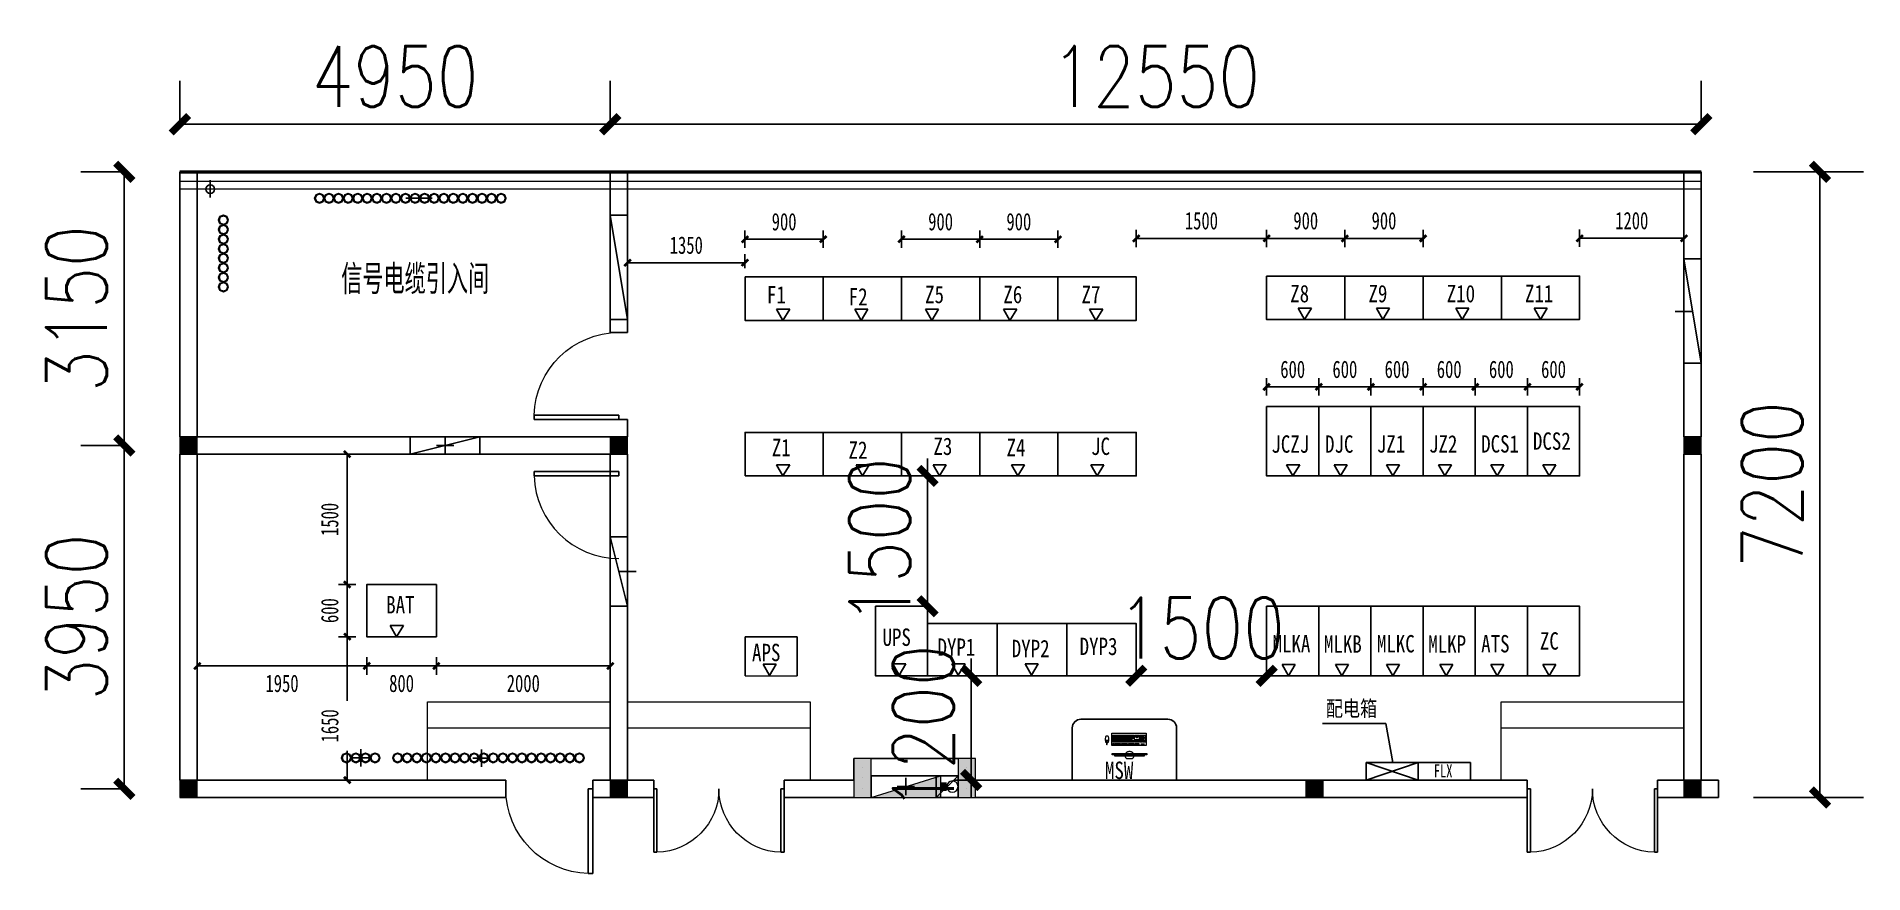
# Model space of a CAD drawing. Header units: millimetres. Extents: x -105589 to 107338, y 13850 to 162308.
# Drawn here: x 86324 to 107338, y 13850 to 23482 of the extents above.
import ezdxf

# ---------------------------------------------------------------- set-up
doc = ezdxf.new("R2010")
doc.units = ezdxf.units.MM
for name, color, linetype in [('0-通风设备', 8, 'Continuous'), ('6号线通信预埋', 7, 'Continuous'), ('a给排水提资', 2, 'Continuous'), ('DIM_LEAD', 3, 'Continuous'), ('DOOR_FIRE', 4, 'Continuous'), ('GS', 1, 'Continuous'), ('JZ-外墙填充', 8, 'Continuous'), ('PUB_HATCH', 8, 'Continuous'), ('SPACE', 7, 'Continuous'), ('wall', 191, 'Continuous'), ('信号', 7, 'Continuous'), ('文字', 7, 'Continuous'), ('构造柱', 20, 'Continuous')]:
    doc.layers.add(name, color=color, linetype=linetype)
for name, color, linetype, lineweight in [('1-离壁墙', 71, 'Continuous', 13), ('1-装修', 150, 'Continuous', 13), ('1-车站轮廓', 31, 'Continuous', 50), ('COLUMN', 1, 'Continuous', 15), ('GPS-XH', 1, 'Continuous', 13), ('PUB_TEXT', 3, 'Continuous', 15), ('尺寸线', 7, 'Continuous', 18)]:
    doc.layers.add(name, color=color, linetype=linetype, lineweight=lineweight)
doc.styles.add('-宋体', font='', dxfattribs={"width": 0.75})
doc.styles.add('_TCH_SPACE', font='SIMPLEX', dxfattribs={"bigfont": 'GBCBIG'})
doc.styles.add('_标准', font='', dxfattribs={"width": 0.8})
doc.styles.add('dim_font', font='SIMPLEX.shx', dxfattribs={"width": 0.8})
doc.styles.add('宋体', font='simhei.ttf', dxfattribs={"width": 0.7})
doc.styles.get('-宋体').set_extended_font_data('NSimSun')
doc.styles.get('_标准').set_extended_font_data('SimSun')
doc.dimstyles.new('_TCH_ARCH&&200', dxfattribs={"dimscale": 2, "dimtxt": 350, "dimasz": 100, "dimexe": 250, "dimexo": 300, "dimgap": 100, "dimtad": 1, "dimdec": 0, "dimzin": 0, "dimdsep": 46, "dimtxsty": 'dim_font', "dimblk": 'ARCHTICK', "dimcen": 0.09, "dimclrt": 7, "dimazin": 2, "dimtfac": 1, "dimtdec": 0, "dimtix": 1, "dimtmove": 2, "dimatfit": 3, "dimfxl": 1, "dimtolj": 1, "dimtzin": 0, "dimarcsym": 0})
doc.dimstyles.new('DIMN', dxfattribs={"dimtxt": 200, "dimasz": 75, "dimexe": 100, "dimexo": 100, "dimgap": 100, "dimtad": 2, "dimdec": 0, "dimzin": 0, "dimdsep": 46, "dimtxsty": '宋体', "dimblk": 'ARCHTICK', "dimcen": 0.09, "dimclrd": 3, "dimclre": 3, "dimclrt": 7, "dimazin": 2, "dimtfac": 1, "dimtdec": 0, "dimtix": 1, "dimtmove": 2, "dimatfit": 3, "dimfxl": 100, "dimfxlon": 1, "dimtolj": 1, "dimtzin": 0, "dimarcsym": 0})

msp = doc.modelspace()

# ---------------------------------------------------------------- texts
at = {"color": 0, "linetype": 'Continuous', "style": '宋体', "width": 0.7}
msp.add_text('FLX', height=150, dxfattribs=at).set_placement((102396, 14956.5))
at = {"layer": 'PUB_TEXT', "color": 0, "style": '_标准', "width": 0.8}
for s, p in [('F1', (94725.1, 20410.2, 63.1)), ('Z5', (96544.5, 20413.2)), ('Z6', (97444.5, 20413.2)), ('Z7', (98344.5, 20413.2)), ('Z8', (100744.4, 20423.5)), ('Z9', (101644.4, 20423.5)), ('Z10', (102544.4, 20423.5)), ('Z11', (103444.4, 20424.6)), ('F2', (95665.3, 20386.7, 63.1)), ('DCS2', (103536, 18726.3, 126.8)), ('Z1', (94781.5, 18652.4, 0)), ('Z2', (95663.9, 18623, 63.1)), ('Z3', (96640.3, 18666.5, 63.1)), ('Z4', (97481.5, 18652.4, 0)), ('JC', (98453.6, 18666.5, 63.1)), ('JCZJ', (100527.5, 18692.3, 126.8)), ('DJC', (101144.5, 18692.3, 126.8)), ('JZ1', (101740.8, 18694.1, 126.8)), ('JZ2', (102340.8, 18694.1, 126.8)), ('DCS1', (102940.8, 18694.1, 126.8)), ('UPS', (96054.7, 16469.3, 126.8)), ('ZC', (103616.1, 16426.3, 126.8)), ('APS', (94554, 16293.4, 126.8)), ('DYP1', (96687.8, 16355.3, 126.8)), ('DYP2', (97541.2, 16339, 126.8)), ('DYP3', (98322.1, 16364, 126.8)), ('MLKA', (100540.9, 16394.1, 126.8)), ('MLKB', (101132.1, 16390.6, 126.8)), ('MLKC', (101740.9, 16394.1, 126.8)), ('MLKP', (102332.1, 16390.6, 126.8)), ('ATS', (102940.9, 16394.1, 126.8)), ('MSW', (98613.6, 14937.5))]:
    msp.add_text(s, height=200, dxfattribs=at).set_placement(p)
at = {"layer": 'PUB_TEXT', "color": 6, "style": '_标准', "width": 0.8}
msp.add_text('BAT', height=200, dxfattribs=at).set_placement((90346.3, 16843.2))
at = {"layer": 'SPACE', "color": 0, "style": '_TCH_SPACE'}
msp.add_text('信号电缆引入间', height=337.59, dxfattribs=at).set_placement((89828.5, 20518.2))
at = {"layer": '信号', "color": 0, "style": '-宋体', "width": 0.8}
msp.add_text('配电箱', height=180, dxfattribs=at).set_placement((101155.1, 15658.8))

# ---------------------------------------------------------------- blocks, each defined once
blk = doc.blocks.new('消火单栓')
blk.add_hatch(color=8).paths.add_polyline_path([(-500, 0), (300, -250), (300, 0)])
at = {"color": 1}
for p, q in [((-500, -250), (-500, 0)), ((-500, 0), (300, 0)), ((-500, 0), (-500, -200)), ((-500, 0), (300, -250)), ((300, -250), (300, 0)), ((300, -250), (-500, -250))]:
    blk.add_line(p, q, dxfattribs=at)
at = {"color": 1, "const_width": 100}
blk.add_lwpolyline([(300, -125), (370, -125)], dxfattribs=at)
at = {"color": 1}
blk.add_circle((435, -125), 65, dxfattribs=at)
blk = doc.blocks.new('$DorLib2D$00000002')
for p, q in [((-0.5, 0), (-0.5, 0.4875)), ((-0.475, 0.4875), (-0.5, 0.4875)), ((-0.475, 0), (-0.475, 0.4875)), ((0.475, 0), (0.475, 0.4875)), ((0.475, 0.4875), (0.5, 0.4875)), ((0.5, 0), (0.5, 0.4875)), ((-0.5, 0), (-0.475, 0)), ((0.5, 0), (0.475, 0))]:
    blk.add_line(p, q)
at = {"lineweight": 13}
for centre, start, end in [((-0.4875, 0), 0, 88.53072), ((0.4875, 0), 91.46928, 180)]:
    blk.add_arc(centre, 0.4875, start, end, dxfattribs=at)
blk = doc.blocks.new('$DorLib2D$00000001')
at = {"color": 252}
for p, q in [((0.45, 0.975), (0.5, 0.975)), ((0.45, 0), (0.45, 0.975)), ((0.5, 0), (0.5, 0.975)), ((0.5, 0), (0.45, 0))]:
    blk.add_line(p, q, dxfattribs=at)
at = {"color": 252, "lineweight": 13}
blk.add_arc((0.475, 0), 0.975, 91.4693, 180, dxfattribs=at)
blk = doc.blocks.new('_FZH')
at = {"color": 252}
blk.add_lwpolyline([(-0.5, -0.5), (0.5, -0.5), (0.5, 0.5), (-0.5, 0.5)], close=True, dxfattribs=at)
at = {"layer": 'PUB_HATCH'}
blk.add_solid([(-0.5, -0.5), (0.5, -0.5), (-0.5, 0.5), (0.5, 0.5)], dxfattribs=at)
blk = doc.blocks.new('_ARCHTICK')
at = {"color": 0, "linetype": 'ByBlock', "const_width": 0.4}
blk.add_lwpolyline([(-0.5, -0.5), (0.5, 0.5)], dxfattribs=at)
blk = doc.blocks.new('*D23')
at = {"color": 3, "lineweight": -2, "transparency": 16777216}
for p, q in [((94473, 21049), (94473, 21249)), ((95373, 21049), (95373, 21249)), ((94473, 21149), (95373, 21149))]:
    blk.add_line(p, q, dxfattribs=at)
at = {"layer": 'DEFPOINTS', "color": 0, "transparency": 16777216}
for p in [(95373, 21149), (94473, 20715), (95373, 20715)]:
    blk.add_point(p, dxfattribs=at)
at = {"color": 3, "lineweight": -2, "transparency": 16777216, "xscale": 75, "yscale": 75, "zscale": 75, "rotation": 180}
blk.add_blockref('_ARCHTICK', (94473, 21149), dxfattribs=at)
at = {"color": 3, "lineweight": -2, "transparency": 16777216, "xscale": 75, "yscale": 75, "zscale": 75}
blk.add_blockref('_ARCHTICK', (95373, 21149), dxfattribs=at)
at = {"color": 7, "transparency": 16777216, "insert": (94923, 21350), "char_height": 200, "attachment_point": 5, "style": '宋体'}
blk.add_mtext('\\A1;900', dxfattribs=at)
blk = doc.blocks.new('*D24')
at = {"color": 3, "lineweight": -2, "transparency": 16777216}
for p, q in [((96273, 21049), (96273, 21249)), ((97173, 21049), (97173, 21249)), ((96273, 21149), (97173, 21149))]:
    blk.add_line(p, q, dxfattribs=at)
at = {"layer": 'DEFPOINTS', "color": 0, "transparency": 16777216}
for p in [(97173, 21149), (96273, 20715), (97173, 20715)]:
    blk.add_point(p, dxfattribs=at)
at = {"color": 3, "lineweight": -2, "transparency": 16777216, "xscale": 75, "yscale": 75, "zscale": 75, "rotation": 180}
blk.add_blockref('_ARCHTICK', (96273, 21149), dxfattribs=at)
at = {"color": 3, "lineweight": -2, "transparency": 16777216, "xscale": 75, "yscale": 75, "zscale": 75}
blk.add_blockref('_ARCHTICK', (97173, 21149), dxfattribs=at)
at = {"color": 7, "transparency": 16777216, "insert": (96723, 21350), "char_height": 200, "attachment_point": 5, "style": '宋体'}
blk.add_mtext('\\A1;900', dxfattribs=at)
blk = doc.blocks.new('*D25')
at = {"color": 3, "lineweight": -2, "transparency": 16777216}
for p, q in [((97173, 21049), (97173, 21249)), ((98073, 21049), (98073, 21249)), ((97173, 21149), (98073, 21149))]:
    blk.add_line(p, q, dxfattribs=at)
at = {"layer": 'DEFPOINTS', "color": 0, "transparency": 16777216}
for p in [(98073, 21149), (97173, 20715), (98073, 20715)]:
    blk.add_point(p, dxfattribs=at)
at = {"color": 3, "lineweight": -2, "transparency": 16777216, "xscale": 75, "yscale": 75, "zscale": 75, "rotation": 180}
blk.add_blockref('_ARCHTICK', (97173, 21149), dxfattribs=at)
at = {"color": 3, "lineweight": -2, "transparency": 16777216, "xscale": 75, "yscale": 75, "zscale": 75}
blk.add_blockref('_ARCHTICK', (98073, 21149), dxfattribs=at)
at = {"color": 7, "transparency": 16777216, "insert": (97623, 21350), "char_height": 200, "attachment_point": 5, "style": '宋体'}
blk.add_mtext('\\A1;900', dxfattribs=at)
blk = doc.blocks.new('*D26')
at = {"color": 3, "lineweight": -2, "transparency": 16777216}
for p, q in [((98973, 21059), (98973, 21259)), ((100473, 21059), (100473, 21259)), ((98973, 21159), (100473, 21159))]:
    blk.add_line(p, q, dxfattribs=at)
at = {"layer": 'DEFPOINTS', "color": 0, "transparency": 16777216}
for p in [(100473, 21159), (98973, 20715), (100473, 20725)]:
    blk.add_point(p, dxfattribs=at)
at = {"color": 3, "lineweight": -2, "transparency": 16777216, "xscale": 75, "yscale": 75, "zscale": 75, "rotation": 180}
blk.add_blockref('_ARCHTICK', (98973, 21159), dxfattribs=at)
at = {"color": 3, "lineweight": -2, "transparency": 16777216, "xscale": 75, "yscale": 75, "zscale": 75}
blk.add_blockref('_ARCHTICK', (100473, 21159), dxfattribs=at)
at = {"color": 7, "transparency": 16777216, "insert": (99723, 21361), "char_height": 200, "attachment_point": 5, "style": '宋体'}
blk.add_mtext('\\A1;1500', dxfattribs=at)
blk = doc.blocks.new('*D27')
at = {"color": 3, "lineweight": -2, "transparency": 16777216}
for p, q in [((100473, 21059), (100473, 21259)), ((101373, 21059), (101373, 21259)), ((100473, 21159), (101373, 21159))]:
    blk.add_line(p, q, dxfattribs=at)
at = {"layer": 'DEFPOINTS', "color": 0, "transparency": 16777216}
for p in [(101373, 21159), (100473, 20725), (101373, 20725)]:
    blk.add_point(p, dxfattribs=at)
at = {"color": 3, "lineweight": -2, "transparency": 16777216, "xscale": 75, "yscale": 75, "zscale": 75, "rotation": 180}
blk.add_blockref('_ARCHTICK', (100473, 21159), dxfattribs=at)
at = {"color": 3, "lineweight": -2, "transparency": 16777216, "xscale": 75, "yscale": 75, "zscale": 75}
blk.add_blockref('_ARCHTICK', (101373, 21159), dxfattribs=at)
at = {"color": 7, "transparency": 16777216, "insert": (100923, 21361), "char_height": 200, "attachment_point": 5, "style": '宋体'}
blk.add_mtext('\\A1;900', dxfattribs=at)
blk = doc.blocks.new('*D28')
at = {"color": 3, "lineweight": -2, "transparency": 16777216}
for p, q in [((101373, 21059), (101373, 21259)), ((102273, 21059), (102273, 21259)), ((101373, 21159), (102273, 21159))]:
    blk.add_line(p, q, dxfattribs=at)
at = {"layer": 'DEFPOINTS', "color": 0, "transparency": 16777216}
for p in [(102273, 21159), (101373, 20725), (102273, 20725)]:
    blk.add_point(p, dxfattribs=at)
at = {"color": 3, "lineweight": -2, "transparency": 16777216, "xscale": 75, "yscale": 75, "zscale": 75, "rotation": 180}
blk.add_blockref('_ARCHTICK', (101373, 21159), dxfattribs=at)
at = {"color": 3, "lineweight": -2, "transparency": 16777216, "xscale": 75, "yscale": 75, "zscale": 75}
blk.add_blockref('_ARCHTICK', (102273, 21159), dxfattribs=at)
at = {"color": 7, "transparency": 16777216, "insert": (101823, 21361), "char_height": 200, "attachment_point": 5, "style": '宋体'}
blk.add_mtext('\\A1;900', dxfattribs=at)
blk = doc.blocks.new('*D10')
at = {"color": 3, "lineweight": -2, "transparency": 16777216}
for p, q in [((100473, 19350), (100473, 19550)), ((101073, 19350), (101073, 19550)), ((100473, 19450), (101073, 19450))]:
    blk.add_line(p, q, dxfattribs=at)
at = {"layer": 'DEFPOINTS', "color": 0, "transparency": 16777216}
for p in [(101073, 19450), (100473, 19030), (101073, 19030)]:
    blk.add_point(p, dxfattribs=at)
at = {"color": 3, "lineweight": -2, "transparency": 16777216, "xscale": 75, "yscale": 75, "zscale": 75, "rotation": 180}
blk.add_blockref('_ARCHTICK', (100473, 19450), dxfattribs=at)
at = {"color": 3, "lineweight": -2, "transparency": 16777216, "xscale": 75, "yscale": 75, "zscale": 75}
blk.add_blockref('_ARCHTICK', (101073, 19450), dxfattribs=at)
at = {"color": 7, "transparency": 16777216, "insert": (100773, 19651), "char_height": 200, "attachment_point": 5, "style": '宋体'}
blk.add_mtext('\\A1;600', dxfattribs=at)
blk = doc.blocks.new('*D11')
at = {"color": 3, "lineweight": -2, "transparency": 16777216}
for p, q in [((101073, 19350), (101073, 19550)), ((101673, 19350), (101673, 19550)), ((101073, 19450), (101673, 19450))]:
    blk.add_line(p, q, dxfattribs=at)
at = {"layer": 'DEFPOINTS', "color": 0, "transparency": 16777216}
for p in [(101673, 19450), (101073, 19030), (101673, 19030)]:
    blk.add_point(p, dxfattribs=at)
at = {"color": 3, "lineweight": -2, "transparency": 16777216, "xscale": 75, "yscale": 75, "zscale": 75, "rotation": 180}
blk.add_blockref('_ARCHTICK', (101073, 19450), dxfattribs=at)
at = {"color": 3, "lineweight": -2, "transparency": 16777216, "xscale": 75, "yscale": 75, "zscale": 75}
blk.add_blockref('_ARCHTICK', (101673, 19450), dxfattribs=at)
at = {"color": 7, "transparency": 16777216, "insert": (101373, 19651), "char_height": 200, "attachment_point": 5, "style": '宋体'}
blk.add_mtext('\\A1;600', dxfattribs=at)
blk = doc.blocks.new('*D12')
at = {"color": 3, "lineweight": -2, "transparency": 16777216}
for p, q in [((101673, 19350), (101673, 19550)), ((102273, 19350), (102273, 19550)), ((101673, 19450), (102273, 19450))]:
    blk.add_line(p, q, dxfattribs=at)
at = {"layer": 'DEFPOINTS', "color": 0, "transparency": 16777216}
for p in [(102273, 19450), (101673, 19030), (102273, 19030)]:
    blk.add_point(p, dxfattribs=at)
at = {"color": 3, "lineweight": -2, "transparency": 16777216, "xscale": 75, "yscale": 75, "zscale": 75, "rotation": 180}
blk.add_blockref('_ARCHTICK', (101673, 19450), dxfattribs=at)
at = {"color": 3, "lineweight": -2, "transparency": 16777216, "xscale": 75, "yscale": 75, "zscale": 75}
blk.add_blockref('_ARCHTICK', (102273, 19450), dxfattribs=at)
at = {"color": 7, "transparency": 16777216, "insert": (101973, 19651), "char_height": 200, "attachment_point": 5, "style": '宋体'}
blk.add_mtext('\\A1;600', dxfattribs=at)
blk = doc.blocks.new('*D13')
at = {"color": 3, "lineweight": -2, "transparency": 16777216}
for p, q in [((102273, 19350), (102273, 19550)), ((102873, 19350), (102873, 19550)), ((102273, 19450), (102873, 19450))]:
    blk.add_line(p, q, dxfattribs=at)
at = {"layer": 'DEFPOINTS', "color": 0, "transparency": 16777216}
for p in [(102873, 19450), (102273, 19030), (102873, 18835)]:
    blk.add_point(p, dxfattribs=at)
at = {"color": 3, "lineweight": -2, "transparency": 16777216, "xscale": 75, "yscale": 75, "zscale": 75, "rotation": 180}
blk.add_blockref('_ARCHTICK', (102273, 19450), dxfattribs=at)
at = {"color": 3, "lineweight": -2, "transparency": 16777216, "xscale": 75, "yscale": 75, "zscale": 75}
blk.add_blockref('_ARCHTICK', (102873, 19450), dxfattribs=at)
at = {"color": 7, "transparency": 16777216, "insert": (102573, 19651), "char_height": 200, "attachment_point": 5, "style": '宋体'}
blk.add_mtext('\\A1;600', dxfattribs=at)
blk = doc.blocks.new('*D29')
at = {"color": 3, "lineweight": -2, "transparency": 16777216}
for p, q in [((104073, 21060), (104073, 21260)), ((105273, 21060), (105273, 21260)), ((104073, 21160), (105273, 21160))]:
    blk.add_line(p, q, dxfattribs=at)
at = {"layer": 'DEFPOINTS', "color": 0, "transparency": 16777216}
for p in [(105273, 21160), (104073, 20726), (105273, 20726)]:
    blk.add_point(p, dxfattribs=at)
at = {"color": 3, "lineweight": -2, "transparency": 16777216, "xscale": 75, "yscale": 75, "zscale": 75, "rotation": 180}
blk.add_blockref('_ARCHTICK', (104073, 21160), dxfattribs=at)
at = {"color": 3, "lineweight": -2, "transparency": 16777216, "xscale": 75, "yscale": 75, "zscale": 75}
blk.add_blockref('_ARCHTICK', (105273, 21160), dxfattribs=at)
at = {"color": 7, "transparency": 16777216, "insert": (104673, 21362), "char_height": 200, "attachment_point": 5, "style": '宋体'}
blk.add_mtext('\\A1;1200', dxfattribs=at)
blk = doc.blocks.new('*D14')
at = {"color": 3, "lineweight": -2, "transparency": 16777216}
for p, q in [((103473, 19350), (103473, 19550)), ((104073, 19350), (104073, 19550)), ((103473, 19450), (104073, 19450))]:
    blk.add_line(p, q, dxfattribs=at)
at = {"layer": 'DEFPOINTS', "color": 0, "transparency": 16777216}
for p in [(104073, 19450), (103473, 19225), (104073, 19230)]:
    blk.add_point(p, dxfattribs=at)
at = {"color": 3, "lineweight": -2, "transparency": 16777216, "xscale": 75, "yscale": 75, "zscale": 75, "rotation": 180}
blk.add_blockref('_ARCHTICK', (103473, 19450), dxfattribs=at)
at = {"color": 3, "lineweight": -2, "transparency": 16777216, "xscale": 75, "yscale": 75, "zscale": 75}
blk.add_blockref('_ARCHTICK', (104073, 19450), dxfattribs=at)
at = {"color": 7, "transparency": 16777216, "insert": (103773, 19651), "char_height": 200, "attachment_point": 5, "style": '宋体'}
blk.add_mtext('\\A1;600', dxfattribs=at)
blk = doc.blocks.new('*D15')
at = {"color": 3, "lineweight": -2, "transparency": 16777216}
for p, q in [((102873, 19350), (102873, 19550)), ((103473, 19350), (103473, 19550)), ((102873, 19450), (103473, 19450))]:
    blk.add_line(p, q, dxfattribs=at)
at = {"layer": 'DEFPOINTS', "color": 0, "transparency": 16777216}
for p in [(103473, 19450), (102873, 19025), (103473, 19030)]:
    blk.add_point(p, dxfattribs=at)
at = {"color": 3, "lineweight": -2, "transparency": 16777216, "xscale": 75, "yscale": 75, "zscale": 75, "rotation": 180}
blk.add_blockref('_ARCHTICK', (102873, 19450), dxfattribs=at)
at = {"color": 3, "lineweight": -2, "transparency": 16777216, "xscale": 75, "yscale": 75, "zscale": 75}
blk.add_blockref('_ARCHTICK', (103473, 19450), dxfattribs=at)
at = {"color": 7, "transparency": 16777216, "insert": (103173, 19651), "char_height": 200, "attachment_point": 5, "style": '宋体'}
blk.add_mtext('\\A1;600', dxfattribs=at)
blk = doc.blocks.new('*D30')
at = {"color": 0, "lineweight": -2, "transparency": 16777216}
for p, q in [((92923, 22525), (92923, 22973)), ((105473, 22525), (105473, 22973)), ((105473, 22473), (92923, 22473))]:
    blk.add_line(p, q, dxfattribs=at)
at = {"layer": 'DEFPOINTS', "color": 0, "transparency": 16777216}
for p in [(92923, 22473), (92923, 21925), (105473, 21925)]:
    blk.add_point(p, dxfattribs=at)
at = {"color": 0, "lineweight": -2, "transparency": 16777216, "xscale": 200, "yscale": 200, "zscale": 200, "rotation": 180}
blk.add_blockref('_ARCHTICK', (92923, 22473), dxfattribs=at)
at = {"color": 0, "lineweight": -2, "transparency": 16777216, "xscale": 200, "yscale": 200, "zscale": 200}
blk.add_blockref('_ARCHTICK', (105473, 22473), dxfattribs=at)
at = {"color": 7, "transparency": 16777216, "insert": (99198, 23023), "char_height": 700, "attachment_point": 5, "style": 'dim_font'}
blk.add_mtext('\\A1;12550', dxfattribs=at)
blk = doc.blocks.new('*D31')
at = {"color": 0, "lineweight": -2, "transparency": 16777216}
for p, q in [((106073, 21925), (107338, 21925)), ((106838, 21925), (106838, 14725)), ((106073, 14725), (107338, 14725))]:
    blk.add_line(p, q, dxfattribs=at)
at = {"layer": 'DEFPOINTS', "color": 0, "transparency": 16777216}
for p in [(105473, 21925), (105473, 14725), (106838, 14725)]:
    blk.add_point(p, dxfattribs=at)
at = {"color": 0, "lineweight": -2, "transparency": 16777216, "xscale": 200, "yscale": 200, "zscale": 200}
for p, rotation in [((106838, 21925), 90), ((106838, 14725), 270)]:
    blk.add_blockref('_ARCHTICK', p, dxfattribs=dict(at, rotation=rotation))
at = {"color": 7, "transparency": 16777216, "insert": (106288, 18325), "char_height": 700, "attachment_point": 5, "rotation": 90, "style": 'dim_font'}
blk.add_mtext('\\A1;7200', dxfattribs=at)
blk = doc.blocks.new('*D16')
at = {"color": 0, "lineweight": -2, "transparency": 16777216}
for p, q in [((87373, 18775), (86834, 18775)), ((87334, 14825), (87334, 18775)), ((87373, 14825), (86834, 14825))]:
    blk.add_line(p, q, dxfattribs=at)
at = {"layer": 'DEFPOINTS', "color": 0, "transparency": 16777216}
for p in [(87334, 18775), (87973, 18775), (87973, 14825)]:
    blk.add_point(p, dxfattribs=at)
at = {"color": 0, "lineweight": -2, "transparency": 16777216, "xscale": 200, "yscale": 200, "zscale": 200}
for p, rotation in [((87334, 18775), 90), ((87334, 14825), 270)]:
    blk.add_blockref('_ARCHTICK', p, dxfattribs=dict(at, rotation=rotation))
at = {"color": 7, "transparency": 16777216, "insert": (86784, 16800), "char_height": 700, "attachment_point": 5, "rotation": 90, "style": 'dim_font'}
blk.add_mtext('\\A1;3950', dxfattribs=at)
blk = doc.blocks.new('*D32')
at = {"color": 0, "lineweight": -2, "transparency": 16777216}
for p, q in [((87373, 21925), (86834, 21925)), ((87334, 18775), (87334, 21925)), ((87373, 18775), (86834, 18775))]:
    blk.add_line(p, q, dxfattribs=at)
at = {"layer": 'DEFPOINTS', "color": 0, "transparency": 16777216}
for p in [(87334, 21925), (87973, 21925), (87973, 18775)]:
    blk.add_point(p, dxfattribs=at)
at = {"color": 0, "lineweight": -2, "transparency": 16777216, "xscale": 200, "yscale": 200, "zscale": 200}
for p, rotation in [((87334, 21925), 90), ((87334, 18775), 270)]:
    blk.add_blockref('_ARCHTICK', p, dxfattribs=dict(at, rotation=rotation))
at = {"color": 7, "transparency": 16777216, "insert": (86784, 20350), "char_height": 700, "attachment_point": 5, "rotation": 90, "style": 'dim_font'}
blk.add_mtext('\\A1;3150', dxfattribs=at)
blk = doc.blocks.new('*D33')
at = {"color": 0, "lineweight": -2, "transparency": 16777216}
for p, q in [((87973, 22525), (87973, 22973)), ((92923, 22525), (92923, 22973)), ((87973, 22473), (92923, 22473))]:
    blk.add_line(p, q, dxfattribs=at)
at = {"layer": 'DEFPOINTS', "color": 0, "transparency": 16777216}
for p in [(92923, 22473), (87973, 21925), (92923, 21925)]:
    blk.add_point(p, dxfattribs=at)
at = {"color": 0, "lineweight": -2, "transparency": 16777216, "xscale": 200, "yscale": 200, "zscale": 200, "rotation": 180}
blk.add_blockref('_ARCHTICK', (87973, 22473), dxfattribs=at)
at = {"color": 0, "lineweight": -2, "transparency": 16777216, "xscale": 200, "yscale": 200, "zscale": 200}
blk.add_blockref('_ARCHTICK', (92923, 22473), dxfattribs=at)
at = {"color": 7, "transparency": 16777216, "insert": (90448, 23023), "char_height": 700, "attachment_point": 5, "style": 'dim_font'}
blk.add_mtext('\\A1;4950', dxfattribs=at)
blk = doc.blocks.new('*D17')
at = {"color": 0, "lineweight": -2, "transparency": 16777216}
for p, q in [((97075, 16125), (97075, 16325)), ((97075, 16125), (97575, 16125)), ((97075, 16125), (97075, 14925)), ((96875, 14925), (97575, 14925)), ((97075, 14925), (97075, 14725))]:
    blk.add_line(p, q, dxfattribs=at)
at = {"layer": 'DEFPOINTS', "color": 0, "transparency": 16777216}
for p in [(96573, 16125), (95483, 14925), (97075, 14925)]:
    blk.add_point(p, dxfattribs=at)
at = {"color": 0, "lineweight": -2, "transparency": 16777216, "xscale": 200, "yscale": 200, "zscale": 200}
for p, rotation in [((97075, 16125), 270), ((97075, 14925), 90)]:
    blk.add_blockref('_ARCHTICK', p, dxfattribs=dict(at, rotation=rotation))
at = {"color": 7, "transparency": 16777216, "insert": (96525, 15525), "char_height": 700, "attachment_point": 5, "rotation": 90, "style": 'dim_font'}
blk.add_mtext('\\A1;1200', dxfattribs=at)
blk = doc.blocks.new('*D18')
at = {"color": 0, "lineweight": -2, "transparency": 16777216}
for p, q in [((98973, 16125), (98973, 16625)), ((100473, 16125), (100473, 16625)), ((98973, 16125), (98773, 16125)), ((98973, 16125), (100473, 16125)), ((100473, 16125), (100673, 16125))]:
    blk.add_line(p, q, dxfattribs=at)
at = {"layer": 'DEFPOINTS', "color": 0, "transparency": 16777216}
for p in [(98973, 16125), (100473, 16125), (100473, 16125)]:
    blk.add_point(p, dxfattribs=at)
at = {"color": 0, "lineweight": -2, "transparency": 16777216, "xscale": 200, "yscale": 200, "zscale": 200}
blk.add_blockref('_ARCHTICK', (98973, 16125), dxfattribs=at)
at = {"color": 0, "lineweight": -2, "transparency": 16777216, "xscale": 200, "yscale": 200, "zscale": 200, "rotation": 180}
blk.add_blockref('_ARCHTICK', (100473, 16125), dxfattribs=at)
at = {"color": 7, "transparency": 16777216, "insert": (99723, 16675), "char_height": 700, "attachment_point": 5, "style": 'dim_font'}
blk.add_mtext('\\A1;1500', dxfattribs=at)
blk = doc.blocks.new('*D19')
at = {"color": 3, "lineweight": -2, "transparency": 16777216}
for p, q in [((93123, 20815), (93123, 20978)), ((94473, 20878), (93123, 20878)), ((94473, 20815), (94473, 20978))]:
    blk.add_line(p, q, dxfattribs=at)
at = {"layer": 'DEFPOINTS', "color": 0, "transparency": 16777216}
for p in [(93123, 20878), (93123, 20715), (94473, 20715)]:
    blk.add_point(p, dxfattribs=at)
at = {"color": 3, "lineweight": -2, "transparency": 16777216, "xscale": 75, "yscale": 75, "zscale": 75, "rotation": 180}
blk.add_blockref('_ARCHTICK', (93123, 20878), dxfattribs=at)
at = {"color": 3, "lineweight": -2, "transparency": 16777216, "xscale": 75, "yscale": 75, "zscale": 75}
blk.add_blockref('_ARCHTICK', (94473, 20878), dxfattribs=at)
at = {"color": 7, "transparency": 16777216, "insert": (93798, 21080), "char_height": 200, "attachment_point": 5, "style": '宋体'}
blk.add_mtext('\\A1;1350', dxfattribs=at)
blk = doc.blocks.new('*D20')
at = {"color": 0, "lineweight": -2, "transparency": 16777216}
for p, q in [((96573, 18425), (96573, 18625)), ((96573, 18425), (96073, 18425)), ((96573, 16925), (96573, 18425)), ((96573, 16925), (96073, 16925)), ((96573, 16925), (96573, 16725))]:
    blk.add_line(p, q, dxfattribs=at)
at = {"layer": 'DEFPOINTS', "color": 0, "transparency": 16777216}
for p in [(96573, 18425), (96573, 18425), (96573, 16925)]:
    blk.add_point(p, dxfattribs=at)
at = {"color": 0, "lineweight": -2, "transparency": 16777216, "xscale": 200, "yscale": 200, "zscale": 200}
for p, rotation in [((96573, 18425), 270), ((96573, 16925), 90)]:
    blk.add_blockref('_ARCHTICK', p, dxfattribs=dict(at, rotation=rotation))
at = {"color": 7, "transparency": 16777216, "insert": (96023, 17675), "char_height": 700, "attachment_point": 5, "rotation": 90, "style": 'dim_font'}
blk.add_mtext('\\A1;1500', dxfattribs=at)
blk = doc.blocks.new('*D21')
at = {"color": 3, "lineweight": -2, "transparency": 16777216}
for p, q in [((89998, 17175), (89798, 17175)), ((89898, 17175), (89898, 16575)), ((89998, 16575), (89798, 16575))]:
    blk.add_line(p, q, dxfattribs=at)
at = {"layer": 'DEFPOINTS', "color": 0, "transparency": 16777216}
for p in [(90123, 17175), (89898, 16575), (90123, 16575)]:
    blk.add_point(p, dxfattribs=at)
at = {"color": 3, "lineweight": -2, "transparency": 16777216, "xscale": 75, "yscale": 75, "zscale": 75}
for p, rotation in [((89898, 17175), 90), ((89898, 16575), 270)]:
    blk.add_blockref('_ARCHTICK', p, dxfattribs=dict(at, rotation=rotation))
at = {"color": 7, "transparency": 16777216, "insert": (89697, 16875), "char_height": 200, "attachment_point": 5, "rotation": 90, "style": '宋体'}
blk.add_mtext('\\A1;600', dxfattribs=at)
blk = doc.blocks.new('*D22')
at = {"color": 3, "lineweight": -2, "transparency": 16777216}
for p, q in [((90123, 16338), (90123, 16138)), ((90923, 16238), (90123, 16238)), ((90923, 16338), (90923, 16138))]:
    blk.add_line(p, q, dxfattribs=at)
at = {"layer": 'DEFPOINTS', "color": 0, "transparency": 16777216}
for p in [(90123, 16575), (90923, 16575), (90123, 16238)]:
    blk.add_point(p, dxfattribs=at)
at = {"color": 3, "lineweight": -2, "transparency": 16777216, "xscale": 75, "yscale": 75, "zscale": 75, "rotation": 180}
blk.add_blockref('_ARCHTICK', (90123, 16238), dxfattribs=at)
at = {"color": 3, "lineweight": -2, "transparency": 16777216, "xscale": 75, "yscale": 75, "zscale": 75}
blk.add_blockref('_ARCHTICK', (90923, 16238), dxfattribs=at)
at = {"color": 7, "transparency": 16777216, "insert": (90523, 16037), "char_height": 200, "attachment_point": 5, "style": '宋体'}
blk.add_mtext('\\A1;800', dxfattribs=at)
blk = doc.blocks.new('*D6')
at = {"color": 3, "lineweight": -2, "transparency": 16777216}
for p, q in [((89998, 18675), (89798, 18675)), ((89898, 17175), (89898, 18675)), ((89998, 17175), (89798, 17175))]:
    blk.add_line(p, q, dxfattribs=at)
at = {"layer": 'DEFPOINTS', "color": 0, "transparency": 16777216}
for p in [(89898, 18675), (90123, 18675), (90123, 17175)]:
    blk.add_point(p, dxfattribs=at)
at = {"color": 3, "lineweight": -2, "transparency": 16777216, "xscale": 75, "yscale": 75, "zscale": 75}
for p, rotation in [((89898, 18675), 90), ((89898, 17175), 270)]:
    blk.add_blockref('_ARCHTICK', p, dxfattribs=dict(at, rotation=rotation))
at = {"color": 7, "transparency": 16777216, "insert": (89697, 17925), "char_height": 200, "attachment_point": 5, "rotation": 90, "style": '宋体'}
blk.add_mtext('\\A1;1500', dxfattribs=at)
blk = doc.blocks.new('*D7')
at = {"color": 3, "lineweight": -2, "transparency": 16777216}
for p, q in [((89998, 16575), (89798, 16575)), ((89898, 16575), (89898, 15837)), ((89898, 14925), (89898, 15261)), ((89998, 14925), (89798, 14925))]:
    blk.add_line(p, q, dxfattribs=at)
at = {"layer": 'DEFPOINTS', "color": 0, "transparency": 16777216}
for p in [(90123, 16575), (89898, 14925), (90123, 14925)]:
    blk.add_point(p, dxfattribs=at)
at = {"color": 3, "lineweight": -2, "transparency": 16777216, "xscale": 75, "yscale": 75, "zscale": 75}
for p, rotation in [((89898, 16575), 90), ((89898, 14925), 270)]:
    blk.add_blockref('_ARCHTICK', p, dxfattribs=dict(at, rotation=rotation))
at = {"color": 7, "transparency": 16777216, "insert": (89698, 15549), "char_height": 200, "attachment_point": 5, "rotation": 90, "style": '宋体'}
blk.add_mtext('\\A1;1650', dxfattribs=at)
blk = doc.blocks.new('*D8')
at = {"color": 3, "lineweight": -2, "transparency": 16777216}
for p, q in [((90923, 16338), (90923, 16138)), ((90923, 16238), (92923, 16238)), ((92923, 16338), (92923, 16138))]:
    blk.add_line(p, q, dxfattribs=at)
at = {"layer": 'DEFPOINTS', "color": 0, "transparency": 16777216}
for p in [(90923, 16575), (92923, 16575), (92923, 16238)]:
    blk.add_point(p, dxfattribs=at)
at = {"color": 3, "lineweight": -2, "transparency": 16777216, "xscale": 75, "yscale": 75, "zscale": 75, "rotation": 180}
blk.add_blockref('_ARCHTICK', (90923, 16238), dxfattribs=at)
at = {"color": 3, "lineweight": -2, "transparency": 16777216, "xscale": 75, "yscale": 75, "zscale": 75}
blk.add_blockref('_ARCHTICK', (92923, 16238), dxfattribs=at)
at = {"color": 7, "transparency": 16777216, "insert": (91923, 16037), "char_height": 200, "attachment_point": 5, "style": '宋体'}
blk.add_mtext('\\A1;2000', dxfattribs=at)
blk = doc.blocks.new('*D9')
at = {"color": 3, "lineweight": -2, "transparency": 16777216}
for p, q in [((88173, 16338), (88173, 16138)), ((90123, 16238), (88173, 16238)), ((90123, 16338), (90123, 16138))]:
    blk.add_line(p, q, dxfattribs=at)
at = {"layer": 'DEFPOINTS', "color": 0, "transparency": 16777216}
for p in [(88173, 16575), (90123, 16575), (88173, 16238)]:
    blk.add_point(p, dxfattribs=at)
at = {"color": 3, "lineweight": -2, "transparency": 16777216, "xscale": 75, "yscale": 75, "zscale": 75, "rotation": 180}
blk.add_blockref('_ARCHTICK', (88173, 16238), dxfattribs=at)
at = {"color": 3, "lineweight": -2, "transparency": 16777216, "xscale": 75, "yscale": 75, "zscale": 75}
blk.add_blockref('_ARCHTICK', (90123, 16238), dxfattribs=at)
at = {"color": 7, "transparency": 16777216, "insert": (89148, 16037), "char_height": 200, "attachment_point": 5, "style": '宋体'}
blk.add_mtext('\\A1;1950', dxfattribs=at)

# ---------------------------------------------------------------- dimensions: what is measured, and where the dimension line sits
at = {"color": 0}
for base, p1, p2, dimstyle, picture, middle in [((92923.2, 22472.8), (87972.8, 21925.1), (92923.2, 21925.1), '_TCH_ARCH&&200', '*D33', (90448, 23022.8)), ((92923.2, 22472.8), (105473.2, 21925.1), (92923.2, 21925.1), '_TCH_ARCH&&200', '*D30', (99198.2, 23022.8)), ((95373.3, 21149), (94473.3, 20714.7), (95373.3, 20714.7), 'DIMN', '*D23', (94923.3, 21350.2)), ((97173.3, 21149), (96273.3, 20714.7), (97173.3, 20714.7), 'DIMN', '*D24', (96723.3, 21350.2)), ((98073.3, 21149), (97173.3, 20714.7), (98073.3, 20714.7), 'DIMN', '*D25', (97623.3, 21350.2)), ((100473.2, 21159.4), (98973.3, 20714.7), (100473.2, 20725.1), 'DIMN', '*D26', (99723.2, 21360.6)), ((101373.2, 21159.4), (100473.2, 20725.1), (101373.2, 20725.1), 'DIMN', '*D27', (100923.2, 21360.6)), ((102273.2, 21159.4), (101373.2, 20725.1), (102273.2, 20725.1), 'DIMN', '*D28', (101823.2, 21360.6)), ((105273.2, 21160.5), (104073.2, 20726.1), (105273.2, 20726.1), 'DIMN', '*D29', (104673.2, 21361.6)), ((93123.2, 20878.4), (94473.3, 20714.7), (93123.2, 20714.7), 'DIMN', '*D19', (93798.2, 21079.6)), ((101073.2, 19450.3), (100473.2, 19030.2), (101073.2, 19030.2), 'DIMN', '*D10', (100773.2, 19651.4)), ((101673.2, 19450.3), (101073.2, 19030.2), (101673.2, 19030.2), 'DIMN', '*D11', (101373.2, 19651.4)), ((102273.2, 19450.3), (101673.2, 19030.2), (102273.2, 19030.2), 'DIMN', '*D12', (101973.2, 19651.4)), ((102873.2, 19450.3), (102273.2, 19030.2), (102873.2, 18835.3), 'DIMN', '*D13', (102573.2, 19651.4)), ((103473.2, 19450.3), (102873.2, 19025.1), (103473.2, 19030.2), 'DIMN', '*D15', (103173.2, 19651.4)), ((104073.2, 19450.3), (103473.2, 19225.1), (104073.2, 19230.2), 'DIMN', '*D14', (103773.2, 19651.4))]:
    dim = msp.add_linear_dim(base=base, p1=p1, p2=p2, dimstyle=dimstyle, dxfattribs=at)
    dim.commit()
    dim.dimension.update_dxf_attribs({"geometry": picture, "text_midpoint": middle})
for base, p1, p2, picture, middle in [((87333.5, 21925.1), (87972.8, 18775.1), (87972.8, 21925.1), '*D32', (86783.5, 20350.1)), ((106838.1, 14725.1), (105473.2, 21925.1), (105473.2, 14725.1), '*D31', (106288.1, 18325.1)), ((87333.5, 18775.1), (87972.8, 14825.1), (87972.8, 18775.1), '*D16', (86783.5, 16800.1))]:
    dim = msp.add_linear_dim(base=base, p1=p1, p2=p2, angle=90, dimstyle='_TCH_ARCH&&200', dxfattribs=at)
    dim.commit()
    dim.dimension.update_dxf_attribs({"geometry": picture, "text_midpoint": middle})
for base, p2, picture, middle in [((89897.8, 18675.1), (90122.8, 18675.1), '*D6', (89696.7, 17925.1)), ((89897.8, 16575.1), (90122.8, 16575.1), '*D21', (89696.7, 16875.1))]:
    dim = msp.add_linear_dim(base=base, p1=(90122.8, 17175.1), p2=p2, angle=90, dimstyle='DIMN')
    dim.commit()
    dim.dimension.update_dxf_attribs({"geometry": picture, "text_midpoint": middle})
dim = msp.add_linear_dim(base=(96573.3, 18425.1), p1=(96573.3, 16925.1), p2=(96573.3, 18425.1), angle=90, dimstyle='_TCH_ARCH&&200', override={"dimfxl": 100, "dimfxlon": 1})
dim.commit()
dim.dimension.update_dxf_attribs({"geometry": '*D20', "text_midpoint": (96023.3, 17675.1)})
dim = msp.add_linear_dim(base=(100473.3, 16125.1), p1=(98973.3, 16125.1), p2=(100473.3, 16125.1), dimstyle='_TCH_ARCH&&200', override={"dimfxl": 100, "dimfxlon": 1}, dxfattribs=at)
dim.commit()
dim.dimension.update_dxf_attribs({"geometry": '*D18', "text_midpoint": (99723.3, 16675.1)})
dim = msp.add_linear_dim(base=(89897.8, 14925.1), p1=(90122.8, 16575.1), p2=(90122.8, 14925.1), angle=90, dimstyle='DIMN')
dim.commit()
dim.dimension.update_dxf_attribs({"geometry": '*D7', "text_midpoint": (89697.8, 15548.9), "dimtype": 160})
for base, p1, p2, picture, middle in [((88172.8, 16238.1), (90122.8, 16575.1), (88172.8, 16575.1), '*D9', (89147.8, 16036.9)), ((90122.8, 16238.1), (90922.8, 16575.1), (90122.8, 16575.1), '*D22', (90522.8, 16036.9)), ((92922.8, 16238.1), (90922.8, 16575.1), (92922.8, 16575.1), '*D8', (91922.8, 16036.9))]:
    dim = msp.add_linear_dim(base=base, p1=p1, p2=p2, dimstyle='DIMN')
    dim.commit()
    dim.dimension.update_dxf_attribs({"geometry": picture, "text_midpoint": middle})
dim = msp.add_linear_dim(base=(97075, 14925.1), p1=(96573.3, 16125.1), p2=(95483, 14925.1), angle=90, dimstyle='_TCH_ARCH&&200', override={"dimfxl": 100, "dimfxlon": 1}, dxfattribs=at)
dim.commit()
dim.dimension.update_dxf_attribs({"geometry": '*D17', "text_midpoint": (96525, 15525.1)})

# ---------------------------------------------------------------- linework, layer by layer
at = {"color": 0}
for p, q in [((92048.2, 18425.1), (92048.2, 18475.1)), ((93023.2, 18475.1), (92048.2, 18475.1)), ((93023.2, 18425.1), (92048.2, 18425.1)), ((93023.2, 18475.1), (93023.2, 18425.1)), ((98337.5, 15625.1), (99337.5, 15625.1)), ((101842.8, 15575.1), (101115.3, 15575.1)), ((101924.3, 15126.7), (101842.8, 15575.1)), ((98237.5, 14925.1), (98237.5, 15525.1)), ((99437.5, 14925.1), (99437.5, 15525.1))]:
    msp.add_line(p, q, dxfattribs=at)
for centre, start, end in [((98337.5, 15525.1), 90, 180), ((99337.5, 15525.1), 0, 90)]:
    msp.add_arc(centre, 100, start, end, dxfattribs=at)
at = {"color": 0, "lineweight": 13}
msp.add_ellipse((93023.2, 18450.1), major_axis=(689.4, 689.4), ratio=1, start_param=2.3818383, end_param=3.9269908, dxfattribs=at)
at = {"layer": '0-通风设备', "color": 0, "lineweight": -3, "ltscale": 1.25}
for p, q in [((94837.1, 20344), (94909.9, 20214.7)), ((94987.6, 20344), (94837.1, 20344)), ((94909.9, 20214.7), (94987.6, 20344)), ((95737.1, 20344), (95809.9, 20214.7)), ((95887.6, 20344), (95737.1, 20344)), ((95809.9, 20214.7), (95887.6, 20344)), ((96548.1, 20344), (96620.9, 20214.7)), ((96698.5, 20344), (96548.1, 20344)), ((96620.9, 20214.7), (96698.5, 20344)), ((97448.1, 20344), (97520.9, 20214.7)), ((97598.5, 20344), (97448.1, 20344)), ((97520.9, 20214.7), (97598.5, 20344)), ((98437.1, 20344), (98509.9, 20214.7)), ((98587.6, 20344), (98437.1, 20344)), ((98509.9, 20214.7), (98587.6, 20344)), ((100837.1, 20354.4), (100909.9, 20225.1)), ((100987.5, 20354.4), (100837.1, 20354.4)), ((100909.9, 20225.1), (100987.5, 20354.4)), ((101737.1, 20354.4), (101809.9, 20225.1)), ((101887.5, 20354.4), (101737.1, 20354.4)), ((101809.9, 20225.1), (101887.5, 20354.4)), ((102650.4, 20354.4), (102723.2, 20225.1)), ((102800.8, 20354.4), (102650.4, 20354.4)), ((102723.2, 20225.1), (102800.8, 20354.4)), ((103550.4, 20355.4), (103623.2, 20226.1)), ((103700.8, 20355.4), (103550.4, 20355.4)), ((103623.2, 20226.1), (103700.8, 20355.4)), ((94837.1, 18554.4), (94909.9, 18425.1)), ((94987.6, 18554.4), (94837.1, 18554.4)), ((94909.9, 18425.1), (94987.6, 18554.4)), ((95750.5, 18554.4), (95823.3, 18425.1)), ((95900.9, 18554.4), (95750.5, 18554.4)), ((95823.3, 18425.1), (95900.9, 18554.4)), ((96637.1, 18554.4), (96709.9, 18425.1)), ((96787.6, 18554.4), (96637.1, 18554.4)), ((96709.9, 18425.1), (96787.6, 18554.4)), ((97537.1, 18554.4), (97609.9, 18425.1)), ((97687.6, 18554.4), (97537.1, 18554.4)), ((97609.9, 18425.1), (97687.6, 18554.4)), ((98450.5, 18554.4), (98523.3, 18425.1)), ((98600.9, 18554.4), (98450.5, 18554.4)), ((98523.3, 18425.1), (98600.9, 18554.4)), ((100702.7, 18554.4, 0), (100775.5, 18425.1, 0)), ((100853.1, 18554.4, 0), (100702.7, 18554.4, 0)), ((100775.5, 18425.1, 0), (100853.1, 18554.4, 0)), ((101250.4, 18554.4, 0), (101323.2, 18425.1, 0)), ((101400.8, 18554.4, 0), (101250.4, 18554.4, 0)), ((101323.2, 18425.1, 0), (101400.8, 18554.4, 0)), ((101850.4, 18554.4, 0), (101923.2, 18425.1, 0)), ((102000.8, 18554.4, 0), (101850.4, 18554.4, 0)), ((101923.2, 18425.1, 0), (102000.8, 18554.4, 0)), ((102450.4, 18554.4, 0), (102523.2, 18425.1, 0)), ((102600.8, 18554.4, 0), (102450.4, 18554.4, 0)), ((102523.2, 18425.1, 0), (102600.8, 18554.4, 0)), ((103050.4, 18554.4, 0), (103123.2, 18425.1, 0)), ((103200.8, 18554.4, 0), (103050.4, 18554.4, 0)), ((103123.2, 18425.1, 0), (103200.8, 18554.4, 0)), ((103650.4, 18554.4, 0), (103723.2, 18425.1, 0)), ((103800.8, 18554.4, 0), (103650.4, 18554.4, 0)), ((103723.2, 18425.1, 0), (103800.8, 18554.4, 0)), ((94682.7, 16257.7), (94755.5, 16128.4)), ((94833.1, 16257.7), (94682.7, 16257.7)), ((94755.5, 16128.4), (94833.1, 16257.7)), ((96173.4, 16263.1), (96246.2, 16133.8)), ((96323.8, 16263.1), (96173.4, 16263.1)), ((96246.2, 16133.8), (96323.8, 16263.1)), ((96853.8, 16263.1), (96926.5, 16133.8)), ((97004.2, 16263.1), (96853.8, 16263.1)), ((96926.5, 16133.8), (97004.2, 16263.1)), ((97694.1, 16263.1), (97766.9, 16133.8)), ((97844.5, 16263.1), (97694.1, 16263.1)), ((97766.9, 16133.8), (97844.5, 16263.1)), ((100650.5, 16254.4, 0), (100723.3, 16125.1, 0)), ((100800.9, 16254.4, 0), (100650.5, 16254.4, 0)), ((100723.3, 16125.1, 0), (100800.9, 16254.4, 0)), ((101264.8, 16255.5), (101337.6, 16126.2)), ((101415.3, 16255.5), (101264.8, 16255.5)), ((101337.6, 16126.2), (101415.3, 16255.5)), ((101850.5, 16254.4, 0), (101923.3, 16125.1, 0)), ((102000.9, 16254.4, 0), (101850.5, 16254.4, 0)), ((101923.3, 16125.1, 0), (102000.9, 16254.4, 0)), ((102464.8, 16255.5), (102537.6, 16126.2)), ((102615.3, 16255.5), (102464.8, 16255.5)), ((102537.6, 16126.2), (102615.3, 16255.5)), ((103050.5, 16254.4, 0), (103123.3, 16125.1, 0)), ((103200.9, 16254.4, 0), (103050.5, 16254.4, 0)), ((103123.3, 16125.1, 0), (103200.9, 16254.4, 0)), ((103650.5, 16254.4, 0), (103723.3, 16125.1, 0)), ((103800.9, 16254.4, 0), (103650.5, 16254.4, 0)), ((103723.3, 16125.1, 0), (103800.9, 16254.4, 0))]:
    msp.add_line(p, q, dxfattribs=at)
at = {"layer": '0-通风设备', "color": 2, "lineweight": -3, "ltscale": 1.25}
for p, q in [((90392.8, 16704.4), (90465.5, 16575.1)), ((90543.2, 16704.4), (90392.8, 16704.4)), ((90465.5, 16575.1), (90543.2, 16704.4))]:
    msp.add_line(p, q, dxfattribs=at)
at = {"layer": '1-离壁墙', "color": 0}
for points in [[(105473.2, 21815.1), (87972.8, 21815.1)], [(105473.2, 21725.1), (87972.8, 21725.1)]]:
    msp.add_lwpolyline(points, dxfattribs=at)
at = {"layer": '1-装修', "color": 0}
for points in [[(90821, 14925.1), (90821, 15825.1), (92923.2, 15825.1), (92923.2, 14925.1)], [(93123.2, 14925.1), (93123.2, 15825.1), (95223.2, 15825.1), (95223.2, 14925.1)], [(103170.2, 14925.1), (103170.2, 15825.1), (105273.2, 15825.1), (105273.2, 14925.1)], [(90821, 14925.1), (90821, 15525.1), (92921, 15525.1), (92921, 14925.1)], [(93123.2, 14925.1), (93123.2, 15525.1), (95223.2, 15525.1), (95223.2, 14925.1)], [(103170.2, 14925.1), (103170.2, 15525.1), (105270.2, 15525.1), (105270.2, 14925.1)]]:
    msp.add_lwpolyline(points, dxfattribs=at)
at = {"layer": '1-车站轮廓', "color": 0}
msp.add_line((87972.8, 21925.1), (105473.2, 21925.1), dxfattribs=at)
at = {"layer": '6号线通信预埋', "color": 0}
for p, q in [((92923.2, 21424.6), (93123.2, 20224.6)), ((105273.2, 20924.6), (105473.2, 19724.6))]:
    msp.add_line(p, q, dxfattribs=at)
for points in [[(89578.2, 21565.1), (89617.1, 21581.2), (89633.2, 21620.1), (89617.1, 21659), (89578.2, 21675.1), (89539.3, 21659), (89523.2, 21620.1), (89539.3, 21581.2)], [(89578.2, 21670.1), (89542.8, 21655.5), (89528.2, 21620.1), (89542.8, 21584.7), (89578.2, 21570.1), (89613.5, 21584.7), (89628.2, 21620.1), (89613.5, 21655.5)], [(89688.2, 21565.1), (89727.1, 21581.2), (89743.2, 21620.1), (89727.1, 21659), (89688.2, 21675.1), (89649.3, 21659), (89633.2, 21620.1), (89649.3, 21581.2)], [(89688.2, 21670.1), (89652.8, 21655.5), (89638.2, 21620.1), (89652.8, 21584.7), (89688.2, 21570.1), (89723.5, 21584.7), (89738.2, 21620.1), (89723.5, 21655.5)], [(89798.2, 21565.1), (89837.1, 21581.2), (89853.2, 21620.1), (89837.1, 21659), (89798.2, 21675.1), (89759.3, 21659), (89743.2, 21620.1), (89759.3, 21581.2)], [(89798.2, 21670.1), (89762.8, 21655.5), (89748.2, 21620.1), (89762.8, 21584.7), (89798.2, 21570.1), (89833.5, 21584.7), (89848.2, 21620.1), (89833.5, 21655.5)], [(89908.2, 21565.1), (89947.1, 21581.2), (89963.2, 21620.1), (89947.1, 21659), (89908.2, 21675.1), (89869.3, 21659), (89853.2, 21620.1), (89869.3, 21581.2)], [(89908.2, 21670.1), (89872.8, 21655.5), (89858.2, 21620.1), (89872.8, 21584.7), (89908.2, 21570.1), (89943.5, 21584.7), (89958.2, 21620.1), (89943.5, 21655.5)], [(90018.2, 21565.1), (90057.1, 21581.2), (90073.2, 21620.1), (90057.1, 21659), (90018.2, 21675.1), (89979.3, 21659), (89963.2, 21620.1), (89979.3, 21581.2)], [(90018.2, 21670.1), (89982.8, 21655.5), (89968.2, 21620.1), (89982.8, 21584.7), (90018.2, 21570.1), (90053.5, 21584.7), (90068.2, 21620.1), (90053.5, 21655.5)], [(90128.2, 21565.1), (90167.1, 21581.2), (90183.2, 21620.1), (90167.1, 21659), (90128.2, 21675.1), (90089.3, 21659), (90073.2, 21620.1), (90089.3, 21581.2)], [(90128.2, 21670.1), (90092.8, 21655.5), (90078.2, 21620.1), (90092.8, 21584.7), (90128.2, 21570.1), (90163.5, 21584.7), (90178.2, 21620.1), (90163.5, 21655.5)], [(90238.2, 21565.1), (90277.1, 21581.2), (90293.2, 21620.1), (90277.1, 21659), (90238.2, 21675.1), (90199.3, 21659), (90183.2, 21620.1), (90199.3, 21581.2)], [(90238.2, 21670.1), (90202.8, 21655.5), (90188.2, 21620.1), (90202.8, 21584.7), (90238.2, 21570.1), (90273.5, 21584.7), (90288.2, 21620.1), (90273.5, 21655.5)], [(90348.2, 21565.1), (90387.1, 21581.2), (90403.2, 21620.1), (90387.1, 21659), (90348.2, 21675.1), (90309.3, 21659), (90293.2, 21620.1), (90309.3, 21581.2)], [(90348.2, 21670.1), (90312.8, 21655.5), (90298.2, 21620.1), (90312.8, 21584.7), (90348.2, 21570.1), (90383.5, 21584.7), (90398.2, 21620.1), (90383.5, 21655.5)], [(90458.2, 21565.1), (90497.1, 21581.2), (90513.2, 21620.1), (90497.1, 21659), (90458.2, 21675.1), (90419.3, 21659), (90403.2, 21620.1), (90419.3, 21581.2)], [(90458.2, 21670.1), (90422.8, 21655.5), (90408.2, 21620.1), (90422.8, 21584.7), (90458.2, 21570.1), (90493.5, 21584.7), (90508.2, 21620.1), (90493.5, 21655.5)], [(90568.2, 21565.1), (90607.1, 21581.2), (90623.2, 21620.1), (90607.1, 21659), (90568.2, 21675.1), (90529.3, 21659), (90513.2, 21620.1), (90529.3, 21581.2)], [(90568.2, 21670.1), (90532.8, 21655.5), (90518.2, 21620.1), (90532.8, 21584.7), (90568.2, 21570.1), (90603.5, 21584.7), (90618.2, 21620.1), (90603.5, 21655.5)], [(90678.2, 21565.1), (90717.1, 21581.2), (90733.2, 21620.1), (90717.1, 21659), (90678.2, 21675.1), (90639.3, 21659), (90623.2, 21620.1), (90639.3, 21581.2)], [(90678.2, 21670.1), (90642.8, 21655.5), (90628.2, 21620.1), (90642.8, 21584.7), (90678.2, 21570.1), (90713.5, 21584.7), (90728.2, 21620.1), (90713.5, 21655.5)], [(90788.2, 21565.1), (90827.1, 21581.2), (90843.2, 21620.1), (90827.1, 21659), (90788.2, 21675.1), (90749.3, 21659), (90733.2, 21620.1), (90749.3, 21581.2)], [(90788.2, 21670.1), (90752.8, 21655.5), (90738.2, 21620.1), (90752.8, 21584.7), (90788.2, 21570.1), (90823.5, 21584.7), (90838.2, 21620.1), (90823.5, 21655.5)], [(90898.2, 21565.1), (90937.1, 21581.2), (90953.2, 21620.1), (90937.1, 21659), (90898.2, 21675.1), (90859.3, 21659), (90843.2, 21620.1), (90859.3, 21581.2)], [(90898.2, 21670.1), (90862.8, 21655.5), (90848.2, 21620.1), (90862.8, 21584.7), (90898.2, 21570.1), (90933.5, 21584.7), (90948.2, 21620.1), (90933.5, 21655.5)], [(91008.2, 21565.1), (91047.1, 21581.2), (91063.2, 21620.1), (91047.1, 21659), (91008.2, 21675.1), (90969.3, 21659), (90953.2, 21620.1), (90969.3, 21581.2)], [(91008.2, 21670.1), (90972.8, 21655.5), (90958.2, 21620.1), (90972.8, 21584.7), (91008.2, 21570.1), (91043.5, 21584.7), (91058.2, 21620.1), (91043.5, 21655.5)], [(91118.2, 21565.1), (91157.1, 21581.2), (91173.2, 21620.1), (91157.1, 21659), (91118.2, 21675.1), (91079.3, 21659), (91063.2, 21620.1), (91079.3, 21581.2)], [(91118.2, 21670.1), (91082.8, 21655.5), (91068.2, 21620.1), (91082.8, 21584.7), (91118.2, 21570.1), (91153.5, 21584.7), (91168.2, 21620.1), (91153.5, 21655.5)], [(91228.2, 21565.1), (91267.1, 21581.2), (91283.2, 21620.1), (91267.1, 21659), (91228.2, 21675.1), (91189.3, 21659), (91173.2, 21620.1), (91189.3, 21581.2)], [(91228.2, 21670.1), (91192.8, 21655.5), (91178.2, 21620.1), (91192.8, 21584.7), (91228.2, 21570.1), (91263.5, 21584.7), (91278.2, 21620.1), (91263.5, 21655.5)], [(91338.2, 21565.1), (91377.1, 21581.2), (91393.2, 21620.1), (91377.1, 21659), (91338.2, 21675.1), (91299.3, 21659), (91283.2, 21620.1), (91299.3, 21581.2)], [(91338.2, 21670.1), (91302.8, 21655.5), (91288.2, 21620.1), (91302.8, 21584.7), (91338.2, 21570.1), (91373.5, 21584.7), (91388.2, 21620.1), (91373.5, 21655.5)], [(91448.2, 21565.1), (91487.1, 21581.2), (91503.2, 21620.1), (91487.1, 21659), (91448.2, 21675.1), (91409.3, 21659), (91393.2, 21620.1), (91409.3, 21581.2)], [(91448.2, 21670.1), (91412.8, 21655.5), (91398.2, 21620.1), (91412.8, 21584.7), (91448.2, 21570.1), (91483.5, 21584.7), (91498.2, 21620.1), (91483.5, 21655.5)], [(91558.2, 21565.1), (91597.1, 21581.2), (91613.2, 21620.1), (91597.1, 21659), (91558.2, 21675.1), (91519.3, 21659), (91503.2, 21620.1), (91519.3, 21581.2)], [(91558.2, 21670.1), (91522.8, 21655.5), (91508.2, 21620.1), (91522.8, 21584.7), (91558.2, 21570.1), (91593.5, 21584.7), (91608.2, 21620.1), (91593.5, 21655.5)], [(91668.2, 21565.1), (91707.1, 21581.2), (91723.2, 21620.1), (91707.1, 21659), (91668.2, 21675.1), (91629.3, 21659), (91613.2, 21620.1), (91629.3, 21581.2)], [(91668.2, 21670.1), (91632.8, 21655.5), (91618.2, 21620.1), (91632.8, 21584.7), (91668.2, 21570.1), (91703.5, 21584.7), (91718.2, 21620.1), (91703.5, 21655.5)], [(88528.2, 21370.1), (88512.1, 21409), (88473.2, 21425.1), (88434.3, 21409), (88418.2, 21370.1), (88434.3, 21331.2), (88473.2, 21315.1), (88512.1, 21331.2)], [(88528.2, 21260.1), (88512.1, 21299), (88473.2, 21315.1), (88434.3, 21299), (88418.2, 21260.1), (88434.3, 21221.2), (88473.2, 21205.1), (88512.1, 21221.2)], [(88423.2, 21370.1), (88437.8, 21334.7), (88473.2, 21320.1), (88508.5, 21334.7), (88523.2, 21370.1), (88508.5, 21405.5), (88473.2, 21420.1), (88437.8, 21405.5)], [(88423.2, 21260.1), (88437.8, 21224.7), (88473.2, 21210.1), (88508.5, 21224.7), (88523.2, 21260.1), (88508.5, 21295.5), (88473.2, 21310.1), (88437.8, 21295.5)], [(88528.2, 21150.1), (88512.1, 21189), (88473.2, 21205.1), (88434.3, 21189), (88418.2, 21150.1), (88434.3, 21111.2), (88473.2, 21095.1), (88512.1, 21111.2)], [(88528.2, 21040.1), (88512.1, 21079), (88473.2, 21095.1), (88434.3, 21079), (88418.2, 21040.1), (88434.3, 21001.2), (88473.2, 20985.1), (88512.1, 21001.2)], [(88423.2, 21150.1), (88437.8, 21114.7), (88473.2, 21100.1), (88508.5, 21114.7), (88523.2, 21150.1), (88508.5, 21185.5), (88473.2, 21200.1), (88437.8, 21185.5)], [(88423.2, 21040.1), (88437.8, 21004.7), (88473.2, 20990.1), (88508.5, 21004.7), (88523.2, 21040.1), (88508.5, 21075.5), (88473.2, 21090.1), (88437.8, 21075.5)], [(88528.2, 20930.1), (88512.1, 20969), (88473.2, 20985.1), (88434.3, 20969), (88418.2, 20930.1), (88434.3, 20891.2), (88473.2, 20875.1), (88512.1, 20891.2)], [(88528.2, 20820.1), (88512.1, 20859), (88473.2, 20875.1), (88434.3, 20859), (88418.2, 20820.1), (88434.3, 20781.2), (88473.2, 20765.1), (88512.1, 20781.2)], [(88423.2, 20930.1), (88437.8, 20894.7), (88473.2, 20880.1), (88508.5, 20894.7), (88523.2, 20930.1), (88508.5, 20965.5), (88473.2, 20980.1), (88437.8, 20965.5)], [(88423.2, 20820.1), (88437.8, 20784.7), (88473.2, 20770.1), (88508.5, 20784.7), (88523.2, 20820.1), (88508.5, 20855.5), (88473.2, 20870.1), (88437.8, 20855.5)], [(88528.2, 20710.1), (88512.1, 20749), (88473.2, 20765.1), (88434.3, 20749), (88418.2, 20710.1), (88434.3, 20671.2), (88473.2, 20655.1), (88512.1, 20671.2)], [(88528.2, 20600.1), (88512.1, 20639), (88473.2, 20655.1), (88434.3, 20639), (88418.2, 20600.1), (88434.3, 20561.2), (88473.2, 20545.1), (88512.1, 20561.2)], [(88423.2, 20710.1), (88437.8, 20674.7), (88473.2, 20660.1), (88508.5, 20674.7), (88523.2, 20710.1), (88508.5, 20745.5), (88473.2, 20760.1), (88437.8, 20745.5)], [(88423.2, 20600.1), (88437.8, 20564.7), (88473.2, 20550.1), (88508.5, 20564.7), (88523.2, 20600.1), (88508.5, 20635.5), (88473.2, 20650.1), (88437.8, 20635.5)], [(89887.8, 15125.1), (89926.7, 15141.2), (89942.8, 15180.1), (89926.7, 15219), (89887.8, 15235.1), (89848.9, 15219), (89832.8, 15180.1), (89848.9, 15141.2)], [(89887.8, 15230.1), (89852.5, 15215.5), (89837.8, 15180.1), (89852.5, 15144.7), (89887.8, 15130.1), (89923.2, 15144.7), (89937.8, 15180.1), (89923.2, 15215.5)], [(89997.8, 15125.1), (90036.7, 15141.2), (90052.8, 15180.1), (90036.7, 15219), (89997.8, 15235.1), (89958.9, 15219), (89942.8, 15180.1), (89958.9, 15141.2)], [(89997.8, 15230.1), (89962.5, 15215.5), (89947.8, 15180.1), (89962.5, 15144.7), (89997.8, 15130.1), (90033.2, 15144.7), (90047.8, 15180.1), (90033.2, 15215.5)], [(90107.8, 15125.1), (90146.7, 15141.2), (90162.8, 15180.1), (90146.7, 15219), (90107.8, 15235.1), (90068.9, 15219), (90052.8, 15180.1), (90068.9, 15141.2)], [(90107.8, 15230.1), (90072.5, 15215.5), (90057.8, 15180.1), (90072.5, 15144.7), (90107.8, 15130.1), (90143.2, 15144.7), (90157.8, 15180.1), (90143.2, 15215.5)], [(90217.8, 15125.1), (90256.7, 15141.2), (90272.8, 15180.1), (90256.7, 15219), (90217.8, 15235.1), (90178.9, 15219), (90162.8, 15180.1), (90178.9, 15141.2)], [(90217.8, 15230.1), (90182.5, 15215.5), (90167.8, 15180.1), (90182.5, 15144.7), (90217.8, 15130.1), (90253.2, 15144.7), (90267.8, 15180.1), (90253.2, 15215.5)], [(90477.8, 15125.1), (90516.7, 15141.2), (90532.8, 15180.1), (90516.7, 15219), (90477.8, 15235.1), (90438.9, 15219), (90422.8, 15180.1), (90438.9, 15141.2)], [(90477.8, 15230.1), (90442.5, 15215.5), (90427.8, 15180.1), (90442.5, 15144.7), (90477.8, 15130.1), (90513.2, 15144.7), (90527.8, 15180.1), (90513.2, 15215.5)], [(90587.8, 15125.1), (90626.7, 15141.2), (90642.8, 15180.1), (90626.7, 15219), (90587.8, 15235.1), (90548.9, 15219), (90532.8, 15180.1), (90548.9, 15141.2)], [(90587.8, 15230.1), (90552.5, 15215.5), (90537.8, 15180.1), (90552.5, 15144.7), (90587.8, 15130.1), (90623.2, 15144.7), (90637.8, 15180.1), (90623.2, 15215.5)], [(90697.8, 15125.1), (90736.7, 15141.2), (90752.8, 15180.1), (90736.7, 15219), (90697.8, 15235.1), (90658.9, 15219), (90642.8, 15180.1), (90658.9, 15141.2)], [(90697.8, 15230.1), (90662.5, 15215.5), (90647.8, 15180.1), (90662.5, 15144.7), (90697.8, 15130.1), (90733.2, 15144.7), (90747.8, 15180.1), (90733.2, 15215.5)], [(90807.8, 15125.1), (90846.7, 15141.2), (90862.8, 15180.1), (90846.7, 15219), (90807.8, 15235.1), (90768.9, 15219), (90752.8, 15180.1), (90768.9, 15141.2)], [(90807.8, 15230.1), (90772.5, 15215.5), (90757.8, 15180.1), (90772.5, 15144.7), (90807.8, 15130.1), (90843.2, 15144.7), (90857.8, 15180.1), (90843.2, 15215.5)], [(90917.8, 15125.1), (90956.7, 15141.2), (90972.8, 15180.1), (90956.7, 15219), (90917.8, 15235.1), (90878.9, 15219), (90862.8, 15180.1), (90878.9, 15141.2)], [(90917.8, 15230.1), (90882.5, 15215.5), (90867.8, 15180.1), (90882.5, 15144.7), (90917.8, 15130.1), (90953.2, 15144.7), (90967.8, 15180.1), (90953.2, 15215.5)], [(91027.8, 15125.1), (91066.7, 15141.2), (91082.8, 15180.1), (91066.7, 15219), (91027.8, 15235.1), (90988.9, 15219), (90972.8, 15180.1), (90988.9, 15141.2)], [(91027.8, 15230.1), (90992.5, 15215.5), (90977.8, 15180.1), (90992.5, 15144.7), (91027.8, 15130.1), (91063.2, 15144.7), (91077.8, 15180.1), (91063.2, 15215.5)], [(91137.8, 15125.1), (91176.7, 15141.2), (91192.8, 15180.1), (91176.7, 15219), (91137.8, 15235.1), (91098.9, 15219), (91082.8, 15180.1), (91098.9, 15141.2)], [(91137.8, 15230.1), (91102.5, 15215.5), (91087.8, 15180.1), (91102.5, 15144.7), (91137.8, 15130.1), (91173.2, 15144.7), (91187.8, 15180.1), (91173.2, 15215.5)], [(91247.8, 15125.1), (91286.7, 15141.2), (91302.8, 15180.1), (91286.7, 15219), (91247.8, 15235.1), (91208.9, 15219), (91192.8, 15180.1), (91208.9, 15141.2)], [(91247.8, 15230.1), (91212.5, 15215.5), (91197.8, 15180.1), (91212.5, 15144.7), (91247.8, 15130.1), (91283.2, 15144.7), (91297.8, 15180.1), (91283.2, 15215.5)], [(91357.8, 15125.1), (91396.7, 15141.2), (91412.8, 15180.1), (91396.7, 15219), (91357.8, 15235.1), (91318.9, 15219), (91302.8, 15180.1), (91318.9, 15141.2)], [(91357.8, 15230.1), (91322.5, 15215.5), (91307.8, 15180.1), (91322.5, 15144.7), (91357.8, 15130.1), (91393.2, 15144.7), (91407.8, 15180.1), (91393.2, 15215.5)], [(91467.8, 15125.1), (91506.7, 15141.2), (91522.8, 15180.1), (91506.7, 15219), (91467.8, 15235.1), (91428.9, 15219), (91412.8, 15180.1), (91428.9, 15141.2)], [(91467.8, 15230.1), (91432.5, 15215.5), (91417.8, 15180.1), (91432.5, 15144.7), (91467.8, 15130.1), (91503.2, 15144.7), (91517.8, 15180.1), (91503.2, 15215.5)], [(91577.8, 15125.1), (91616.7, 15141.2), (91632.8, 15180.1), (91616.7, 15219), (91577.8, 15235.1), (91538.9, 15219), (91522.8, 15180.1), (91538.9, 15141.2)], [(91577.8, 15230.1), (91542.5, 15215.5), (91527.8, 15180.1), (91542.5, 15144.7), (91577.8, 15130.1), (91613.2, 15144.7), (91627.8, 15180.1), (91613.2, 15215.5)], [(91687.8, 15125.1), (91726.7, 15141.2), (91742.8, 15180.1), (91726.7, 15219), (91687.8, 15235.1), (91648.9, 15219), (91632.8, 15180.1), (91648.9, 15141.2)], [(91687.8, 15230.1), (91652.5, 15215.5), (91637.8, 15180.1), (91652.5, 15144.7), (91687.8, 15130.1), (91723.2, 15144.7), (91737.8, 15180.1), (91723.2, 15215.5)], [(91797.8, 15125.1), (91836.7, 15141.2), (91852.8, 15180.1), (91836.7, 15219), (91797.8, 15235.1), (91758.9, 15219), (91742.8, 15180.1), (91758.9, 15141.2)], [(91797.8, 15230.1), (91762.5, 15215.5), (91747.8, 15180.1), (91762.5, 15144.7), (91797.8, 15130.1), (91833.2, 15144.7), (91847.8, 15180.1), (91833.2, 15215.5)], [(91907.8, 15125.1), (91946.7, 15141.2), (91962.8, 15180.1), (91946.7, 15219), (91907.8, 15235.1), (91868.9, 15219), (91852.8, 15180.1), (91868.9, 15141.2)], [(91907.8, 15230.1), (91872.5, 15215.5), (91857.8, 15180.1), (91872.5, 15144.7), (91907.8, 15130.1), (91943.2, 15144.7), (91957.8, 15180.1), (91943.2, 15215.5)], [(92017.8, 15125.1), (92056.7, 15141.2), (92072.8, 15180.1), (92056.7, 15219), (92017.8, 15235.1), (91978.9, 15219), (91962.8, 15180.1), (91978.9, 15141.2)], [(92017.8, 15230.1), (91982.5, 15215.5), (91967.8, 15180.1), (91982.5, 15144.7), (92017.8, 15130.1), (92053.2, 15144.7), (92067.8, 15180.1), (92053.2, 15215.5)], [(92127.8, 15125.1), (92166.7, 15141.2), (92182.8, 15180.1), (92166.7, 15219), (92127.8, 15235.1), (92088.9, 15219), (92072.8, 15180.1), (92088.9, 15141.2)], [(92127.8, 15230.1), (92092.5, 15215.5), (92077.8, 15180.1), (92092.5, 15144.7), (92127.8, 15130.1), (92163.2, 15144.7), (92177.8, 15180.1), (92163.2, 15215.5)], [(92237.8, 15125.1), (92276.7, 15141.2), (92292.8, 15180.1), (92276.7, 15219), (92237.8, 15235.1), (92198.9, 15219), (92182.8, 15180.1), (92198.9, 15141.2)], [(92237.8, 15230.1), (92202.5, 15215.5), (92187.8, 15180.1), (92202.5, 15144.7), (92237.8, 15130.1), (92273.2, 15144.7), (92287.8, 15180.1), (92273.2, 15215.5)], [(92347.8, 15125.1), (92386.7, 15141.2), (92402.8, 15180.1), (92386.7, 15219), (92347.8, 15235.1), (92308.9, 15219), (92292.8, 15180.1), (92308.9, 15141.2)], [(92347.8, 15230.1), (92312.5, 15215.5), (92297.8, 15180.1), (92312.5, 15144.7), (92347.8, 15130.1), (92383.2, 15144.7), (92397.8, 15180.1), (92383.2, 15215.5)], [(92457.8, 15125.1), (92496.7, 15141.2), (92512.8, 15180.1), (92496.7, 15219), (92457.8, 15235.1), (92418.9, 15219), (92402.8, 15180.1), (92418.9, 15141.2)], [(92457.8, 15230.1), (92422.5, 15215.5), (92407.8, 15180.1), (92422.5, 15144.7), (92457.8, 15130.1), (92493.2, 15144.7), (92507.8, 15180.1), (92493.2, 15215.5)], [(92567.8, 15125.1), (92606.7, 15141.2), (92622.8, 15180.1), (92606.7, 15219), (92567.8, 15235.1), (92528.9, 15219), (92512.8, 15180.1), (92528.9, 15141.2)], [(92567.8, 15230.1), (92532.5, 15215.5), (92517.8, 15180.1), (92532.5, 15144.7), (92567.8, 15130.1), (92603.2, 15144.7), (92617.8, 15180.1), (92603.2, 15215.5)]]:
    msp.add_lwpolyline(points, close=True, dxfattribs=at)
for points in [[(92923.2, 21424.6), (93123.2, 21424.6), (93123.2, 20224.6), (92923.2, 20224.6), (92923.2, 21424.6)], [(105273.2, 20924.6), (105473.2, 20924.6), (105473.2, 19724.6), (105273.2, 19724.6), (105273.2, 20924.6)], [(90623.2, 18675.1), (90623.2, 18875.1), (91423.2, 18875.1), (91423.2, 18675.1), (90623.2, 18675.1), (91423.2, 18875.1)], [(92923.2, 17725.1), (93123.2, 17725.1), (93123.2, 16925.1), (92923.2, 16925.1), (92923.2, 17725.1), (93123.2, 16925.1)]]:
    msp.add_lwpolyline(points, dxfattribs=at)
at = {"layer": 'a给排水提资', "color": 0}
msp.add_circle((88322.9, 21725.1, 0), 50, dxfattribs=at)
at = {"layer": 'DIM_LEAD', "color": 0}
for p, q in [((88322.9, 21627.9), (88322.9, 21827.9)), ((90573.2, 21620.1), (90873.2, 21620.1)), ((105273.2, 20216.6), (105273.2, 20416.6)), ((105273.2, 20316.6), (105173.2, 20316.6)), ((105173.2, 20316.6), (105373.2, 20316.6)), ((90923.2, 18775.1), (91123.2, 18775.1)), ((91023.2, 18675.1), (91023.2, 18875.1)), ((93023.2, 17325.1), (93223.2, 17325.1)), ((93123.2, 17225.1), (93123.2, 17425.1)), ((93123.2, 17325.1), (93223.2, 17325.1)), ((89952.8, 15180.1), (90152.8, 15180.1)), ((90052.8, 15080.1), (90052.8, 15280.1)), ((91342.8, 15177.3), (91542.8, 15177.3)), ((91442.8, 15077.3), (91442.8, 15277.3)), ((96323.5, 14750.1), (96323.5, 14950.1)), ((96223.5, 14850.1), (96423.5, 14850.1))]:
    msp.add_line(p, q, dxfattribs=at)
at = {"layer": 'GS', "color": 0}
msp.add_line((96673.2, 14725.1), (96923.2, 14975.1), dxfattribs=at)
msp.add_lwpolyline([(96923.2, 14725.1), (96673.2, 14725.1), (96673.2, 14975.1), (96923.2, 14975.1)], close=True, dxfattribs=at)
at = {"layer": 'JZ-外墙填充', "color": 0}
for points in [[(94473.3, 20714.7), (95373.3, 20714.7), (95373.3, 20214.7), (94473.3, 20214.7)], [(95373.3, 20714.7), (96273.3, 20714.7), (96273.3, 20214.7), (95373.3, 20214.7)], [(96273.3, 20714.7), (97173.3, 20714.7), (97173.3, 20214.7), (96273.3, 20214.7)], [(97173.3, 20714.7), (98073.3, 20714.7), (98073.3, 20214.7), (97173.3, 20214.7)], [(98073.3, 20714.7), (98973.3, 20714.7), (98973.3, 20214.7), (98073.3, 20214.7)], [(100473.2, 20725.1), (101373.2, 20725.1), (101373.2, 20225.1), (100473.2, 20225.1)], [(101373.2, 20225.1), (102273.2, 20225.1), (102273.2, 20725.1), (101373.2, 20725.1)], [(102273.2, 20725.1), (103173.2, 20725.1), (103173.2, 20225.1), (102273.2, 20225.1)], [(103173.2, 20726.1), (104073.2, 20726.1), (104073.2, 20226.1), (103173.2, 20226.1)], [(100473.2, 19225.1), (100473.2, 18425.1), (101073.2, 18425.1), (101073.2, 19225.1)], [(101073.2, 19225.1), (101073.2, 18425.1), (101673.2, 18425.1), (101673.2, 19225.1)], [(101673.2, 19225.1), (101673.2, 18425.1), (102273.2, 18425.1), (102273.2, 19225.1)], [(102273.2, 19225.1), (102273.2, 18425.1), (102873.2, 18425.1), (102873.2, 19225.1)], [(102873.2, 19225.1), (102873.2, 18425.1), (103473.2, 18425.1), (103473.2, 19225.1)], [(103473.2, 19225.1), (103473.2, 18425.1), (104073.2, 18425.1), (104073.2, 19225.1)], [(94473.3, 18425.1), (95373.3, 18425.1), (95373.3, 18925.1), (94473.3, 18925.1)], [(95373.3, 18925.1), (96273.3, 18925.1), (96273.3, 18425.1), (95373.3, 18425.1)], [(96273.3, 18925.1), (97173.3, 18925.1), (97173.3, 18425.1), (96273.3, 18425.1)], [(97173.3, 18425.1), (98073.3, 18425.1), (98073.3, 18925.1), (97173.3, 18925.1)], [(98073.3, 18925.1), (98973.3, 18925.1), (98973.3, 18425.1), (98073.3, 18425.1)], [(95973.3, 16925.1), (95973.3, 16125.1), (96573.3, 16125.1), (96573.3, 16925.1)], [(100473.3, 16925.1), (100473.3, 16125.1), (101073.3, 16125.1), (101073.3, 16925.1)], [(101073.3, 16925.1), (101073.3, 16125.1), (101673.3, 16125.1), (101673.3, 16925.1)], [(101673.3, 16925.1), (101673.3, 16125.1), (102273.3, 16125.1), (102273.3, 16925.1)], [(102273.3, 16925.1), (102273.3, 16125.1), (102873.3, 16125.1), (102873.3, 16925.1)], [(102873.3, 16925.1), (102873.3, 16125.1), (103473.3, 16125.1), (103473.3, 16925.1)], [(103473.3, 16925.1), (103473.3, 16125.1), (104073.3, 16125.1), (104073.3, 16925.1)], [(96573.3, 16125.1), (97373.3, 16125.1), (97373.3, 16725.1), (96573.3, 16725.1)], [(97373.3, 16125.1), (98173.3, 16125.1), (98173.3, 16725.1), (97373.3, 16725.1)], [(98173.3, 16125.1), (98973.3, 16125.1), (98973.3, 16725.1), (98173.3, 16725.1)]]:
    msp.add_lwpolyline(points, close=True, dxfattribs=at)
at = {"layer": 'SPACE', "color": 0, "lineweight": 20}
msp.add_line((94473.3, 16125.1), (95073.3, 16125.1), dxfattribs=at)
at = {"layer": 'SPACE', "linetype": 'ByBlock'}
msp.add_lwpolyline([(90922.8, 17175.1), (90122.8, 17175.1), (90122.8, 16575.1), (90922.8, 16575.1)], close=True, dxfattribs=at)
at = {"layer": 'wall', "color": 0}
for p, q in [((87972.8, 21925.1), (87972.8, 18875.1)), ((88172.8, 21925.1), (88172.8, 18875.1)), ((92923.2, 21925.1), (92923.2, 20075.1)), ((93123.2, 20075.1), (93123.2, 21925.1)), ((105273.2, 21925.1), (105273.2, 18875.1)), ((105473.2, 21925.1), (105473.2, 18875.1)), ((92923.2, 20075.1), (93123.2, 20075.1)), ((93123.2, 19075.1), (92923.2, 19075.1)), ((93123.2, 18875.1), (93123.2, 19075.1)), ((92923.2, 18875.1), (88172.8, 18875.1)), ((87972.8, 18675.1), (87972.8, 14925.1)), ((88172.8, 18675.1), (88172.8, 14925.1)), ((92923.2, 18675.1), (88172.8, 18675.1)), ((92923.2, 18675.1), (92923.2, 14925.1)), ((93123.2, 18675.1), (93123.2, 14925.1)), ((105273.2, 18675.1), (105273.2, 14925.1)), ((105473.2, 18675.1), (105473.2, 14925.1)), ((95723.2, 15175.1), (95723.2, 14925.1)), ((96923.2, 15175.1), (95923.2, 15175.1)), ((91721, 14925.1), (88172.8, 14925.1)), ((91721, 14725.1), (91721, 14925.1)), ((92923.2, 14925.1), (92721, 14925.1)), ((92721, 14925.1), (92721, 14725.1)), ((93423.2, 14925.1), (93123.2, 14925.1)), ((93423.2, 14725.1), (93423.2, 14925.1)), ((95723.2, 14925.1), (94923.2, 14925.1)), ((94923.2, 14925.1), (94923.2, 14725.1)), ((95823.2, 15075.1), (95823.2, 15075.1)), ((95823.2, 14950.1), (95823.2, 14950.1)), ((96923.2, 14975.1), (95923.2, 14975.1)), ((97023.2, 15075.1), (97023.2, 15075.1)), ((97023.2, 14950.1), (97023.2, 14950.1)), ((100923.2, 14925.1), (97123.2, 14925.1)), ((103470.2, 14925.1), (101123.2, 14925.1)), ((103470.2, 14725.1), (103470.2, 14925.1)), ((105273.2, 14925.1), (104970.2, 14925.1)), ((104970.2, 14925.1), (104970.2, 14725.1)), ((105670.2, 14925.1), (105473.2, 14925.1)), ((105670.2, 14725.1), (105670.2, 14925.1)), ((88172.8, 14725.1), (91721, 14725.1)), ((92721, 14725.1), (92923.2, 14725.1)), ((93123.2, 14725.1), (93423.2, 14725.1)), ((94923.2, 14725.1), (95723.2, 14725.1)), ((95823.2, 14825.1), (95823.2, 14825.1)), ((97023.2, 14825.1), (97023.2, 14825.1)), ((100923.2, 14725.1), (97123.2, 14725.1)), ((101123.2, 14725.1), (103470.2, 14725.1)), ((104970.2, 14725.1), (105273.2, 14725.1)), ((105473.2, 14725.1), (105670.2, 14725.1))]:
    msp.add_line(p, q, dxfattribs=at)
at = {"layer": '信号', "color": 0}
for p, q in [((102216.7, 15126.1), (101616.7, 15126.1)), ((101616.7, 15126.1), (102216.7, 14925.1)), ((101616.7, 14925.1), (102216.7, 15126.1)), ((101616.7, 15126.1), (101616.7, 14925.1)), ((102216.7, 14925.1), (101616.7, 14925.1)), ((102216.7, 15126.1), (102216.7, 14925.1)), ((102816.7, 15126.1), (102216.7, 15126.1)), ((102216.7, 15126.1), (102216.7, 14925.1)), ((102216.7, 15126.1), (102216.7, 14925.1)), ((102216.7, 14925.1), (102216.7, 15126.1)), ((102816.7, 15126.1), (102216.7, 15126.1)), ((102216.7, 14925.1), (102216.7, 15126.1)), ((102816.7, 14925.1), (102216.7, 14925.1)), ((102816.7, 15126.1), (102816.7, 14925.1))]:
    msp.add_line(p, q, dxfattribs=at)
at = {"layer": '尺寸线', "color": 0}
for p, q in [((98617.9, 15410.4), (98617.1, 15402.2)), ((98617.9, 15410.4), (98617.1, 15402.2)), ((98617.1, 15402.2), (98617.1, 15394)), ((98617.1, 15402.2), (98617.1, 15394)), ((98617.1, 15394), (98617.1, 15385.8)), ((98617.1, 15394), (98617.1, 15385.8)), ((98617.1, 15385.8), (98617.9, 15377.6)), ((98617.1, 15385.8), (98617.9, 15377.6)), ((98619.4, 15418.6), (98617.9, 15410.4)), ((98619.4, 15418.6), (98617.9, 15410.4)), ((98617.9, 15383.6), (98627.5, 15382.8)), ((98617.9, 15377.6), (98619.4, 15369.4)), ((98617.9, 15377.6), (98619.4, 15369.4)), ((98621.6, 15426), (98619.4, 15418.6)), ((98621.6, 15426), (98619.4, 15418.6)), ((98619.4, 15369.4), (98621.6, 15362)), ((98619.4, 15369.4), (98621.6, 15362)), ((98625.3, 15427.5), (98621.6, 15426)), ((98625.3, 15427.5), (98621.6, 15426)), ((98621.6, 15362), (98653.6, 15362)), ((98621.6, 15362), (98653.6, 15362)), ((98621.6, 15362), (98621.6, 15362)), ((98621.6, 15362), (98621.6, 15362)), ((98629, 15429), (98625.3, 15427.5)), ((98629, 15429), (98625.3, 15427.5)), ((98627.5, 15382.8), (98637.2, 15382.8)), ((98633.5, 15429.7), (98629, 15429)), ((98633.5, 15429.7), (98629, 15429)), ((98637.2, 15429.7), (98633.5, 15429.7)), ((98637.2, 15429.7), (98633.5, 15429.7)), ((98633.5, 15341.1), (98634.2, 15344.9)), ((98633.5, 15341.1), (98634.2, 15344.9)), ((98633.5, 15337.4), (98633.5, 15341.1)), ((98633.5, 15337.4), (98633.5, 15341.1)), ((98634.2, 15344.9), (98636.5, 15350.8)), ((98634.2, 15344.9), (98636.5, 15350.8)), ((98634.2, 15344.9), (98634.2, 15344.9)), ((98634.2, 15344.9), (98634.2, 15344.9)), ((98636.5, 15341.1), (98635.7, 15337.4)), ((98636.5, 15341.1), (98635.7, 15337.4)), ((98636.5, 15359), (98636.5, 15362)), ((98636.5, 15362), (98636.5, 15362)), ((98636.5, 15362), (98638.7, 15362)), ((98636.5, 15359), (98636.5, 15362)), ((98636.5, 15362), (98636.5, 15362)), ((98636.5, 15362), (98638.7, 15362)), ((98636.5, 15356), (98636.5, 15359)), ((98636.5, 15356), (98636.5, 15359)), ((98636.5, 15353.8), (98636.5, 15356)), ((98636.5, 15353.8), (98636.5, 15356)), ((98636.5, 15350.8), (98636.5, 15353.8)), ((98636.5, 15350.8), (98636.5, 15353.8)), ((98638.7, 15350.1), (98636.5, 15344.9)), ((98638.7, 15350.1), (98636.5, 15344.9)), ((98636.5, 15344.9), (98636.5, 15341.1)), ((98636.5, 15344.9), (98636.5, 15341.1)), ((98641.7, 15429.7), (98637.2, 15429.7)), ((98641.7, 15429.7), (98637.2, 15429.7)), ((98637.2, 15382.8), (98646.9, 15382.8)), ((98637.2, 15362), (98637.2, 15382.1)), ((98638.7, 15362), (98639.5, 15359)), ((98638.7, 15362), (98639.5, 15359)), ((98639.5, 15353.1), (98638.7, 15350.1)), ((98639.5, 15353.1), (98638.7, 15350.1)), ((98638.7, 15350.1), (98638.7, 15350.1)), ((98638.7, 15350.1), (98638.7, 15350.1)), ((98639.5, 15359), (98639.5, 15356)), ((98639.5, 15359), (98639.5, 15356)), ((98639.5, 15356), (98639.5, 15353.1)), ((98639.5, 15356), (98639.5, 15353.1)), ((98645.4, 15429), (98641.7, 15429.7)), ((98645.4, 15429), (98641.7, 15429.7)), ((98649.9, 15427.5), (98645.4, 15429)), ((98649.9, 15427.5), (98645.4, 15429)), ((98646.9, 15382.8), (98657.3, 15383.6)), ((98653.6, 15426), (98649.9, 15427.5)), ((98653.6, 15426), (98649.9, 15427.5)), ((98655.1, 15418.6), (98653.6, 15426)), ((98655.1, 15418.6), (98653.6, 15426)), ((98653.6, 15362), (98655.1, 15369.4)), ((98653.6, 15362), (98655.1, 15369.4)), ((98656.6, 15410.4), (98655.1, 15418.6)), ((98656.6, 15410.4), (98655.1, 15418.6)), ((98655.1, 15369.4), (98656.6, 15377.6)), ((98655.1, 15369.4), (98656.6, 15377.6)), ((98657.3, 15402.2), (98656.6, 15410.4)), ((98657.3, 15402.2), (98656.6, 15410.4)), ((98656.6, 15377.6), (98657.3, 15385.8)), ((98656.6, 15377.6), (98657.3, 15385.8)), ((98657.3, 15394), (98657.3, 15402.2)), ((98657.3, 15394), (98657.3, 15402.2)), ((98657.3, 15385.8), (98657.3, 15394)), ((98657.3, 15385.8), (98657.3, 15394)), ((98693, 15322.6), (98693, 15464)), ((98693, 15464), (99088.3, 15464)), ((98693, 15322.6), (98693, 15464)), ((98693, 15464), (99088.3, 15464)), ((98703.4, 15442.5), (98725.7, 15442.5)), ((98703.4, 15428.3), (98703.4, 15442.5)), ((98703.4, 15442.5), (98703.4, 15442.5)), ((98725.7, 15428.3), (98703.4, 15428.3)), ((98703.4, 15425.3), (98725.7, 15425.3)), ((98703.4, 15411.9), (98703.4, 15425.3)), ((98703.4, 15425.3), (98703.4, 15425.3)), ((98725.7, 15411.9), (98703.4, 15411.9)), ((98703.4, 15408.2), (98725.7, 15408.2)), ((98703.4, 15394.8), (98703.4, 15408.2)), ((98703.4, 15408.2), (98703.4, 15408.2)), ((98725.7, 15394.8), (98703.4, 15394.8)), ((98703.4, 15391.1), (98725.7, 15391.1)), ((98703.4, 15377.7), (98703.4, 15391.1)), ((98703.4, 15391.1), (98703.4, 15391.1)), ((98725.7, 15377.7), (98703.4, 15377.7)), ((98703.4, 15374.7), (98725.7, 15374.7)), ((98703.4, 15360.6), (98703.4, 15374.7)), ((98703.4, 15374.7), (98703.4, 15374.7)), ((98725.7, 15360.6), (98703.4, 15360.6)), ((98703.4, 15347.2), (98717.5, 15347.2)), ((98703.4, 15333.8), (98703.4, 15347.2)), ((98703.4, 15347.2), (98703.4, 15347.2)), ((98717.5, 15347.2), (98717.5, 15333.8)), ((98725.7, 15442.5), (98725.7, 15428.3)), ((98725.7, 15425.3), (98725.7, 15411.9)), ((98725.7, 15408.2), (98725.7, 15394.8)), ((98725.7, 15391.1), (98725.7, 15377.7)), ((98725.7, 15374.7), (98725.7, 15360.6)), ((98728.7, 15442.5), (98742.1, 15442.5)), ((98728.7, 15428.3), (98728.7, 15442.5)), ((98728.7, 15442.5), (98728.7, 15442.5)), ((98742.1, 15428.3), (98728.7, 15428.3)), ((98728.7, 15425.3), (98742.1, 15425.3)), ((98728.7, 15411.9), (98728.7, 15425.3)), ((98728.7, 15425.3), (98728.7, 15425.3)), ((98742.1, 15411.9), (98728.7, 15411.9)), ((98728.7, 15408.2), (98742.1, 15408.2)), ((98728.7, 15394.8), (98728.7, 15408.2)), ((98728.7, 15408.2), (98728.7, 15408.2)), ((98742.1, 15394.8), (98728.7, 15394.8)), ((98728.7, 15391.1), (98742.1, 15391.1)), ((98728.7, 15377.7), (98728.7, 15391.1)), ((98728.7, 15391.1), (98728.7, 15391.1)), ((98742.1, 15377.7), (98728.7, 15377.7)), ((98728.7, 15374.7), (98742.1, 15374.7)), ((98728.7, 15360.6), (98728.7, 15374.7)), ((98728.7, 15374.7), (98728.7, 15374.7)), ((98742.1, 15360.6), (98728.7, 15360.6)), ((98728.7, 15347.2), (98742.1, 15347.2)), ((98728.7, 15333.8), (98728.7, 15347.2)), ((98728.7, 15347.2), (98728.7, 15347.2)), ((98742.1, 15442.5), (98742.1, 15428.3)), ((98742.1, 15425.3), (98742.1, 15411.9)), ((98742.1, 15408.2), (98742.1, 15394.8)), ((98742.1, 15391.1), (98742.1, 15377.7)), ((98742.1, 15374.7), (98742.1, 15360.6)), ((98742.1, 15347.2), (98742.1, 15333.8)), ((98745.1, 15442.5), (98758.5, 15442.5)), ((98745.1, 15428.3), (98745.1, 15442.5)), ((98745.1, 15442.5), (98745.1, 15442.5)), ((98758.5, 15428.3), (98745.1, 15428.3)), ((98745.1, 15425.3), (98758.5, 15425.3)), ((98745.1, 15411.9), (98745.1, 15425.3)), ((98745.1, 15425.3), (98745.1, 15425.3)), ((98758.5, 15411.9), (98745.1, 15411.9)), ((98745.1, 15408.2), (98758.5, 15408.2)), ((98745.1, 15394.8), (98745.1, 15408.2)), ((98745.1, 15408.2), (98745.1, 15408.2)), ((98758.5, 15394.8), (98745.1, 15394.8)), ((98745.1, 15391.1), (98758.5, 15391.1)), ((98745.1, 15377.7), (98745.1, 15391.1)), ((98745.1, 15391.1), (98745.1, 15391.1)), ((98758.5, 15377.7), (98745.1, 15377.7)), ((98745.1, 15374.7), (98758.5, 15374.7)), ((98745.1, 15360.6), (98745.1, 15374.7)), ((98745.1, 15374.7), (98745.1, 15374.7)), ((98758.5, 15360.6), (98745.1, 15360.6)), ((98745.1, 15347.2), (98758.5, 15347.2)), ((98745.1, 15333.8), (98745.1, 15347.2)), ((98745.1, 15347.2), (98745.1, 15347.2)), ((98758.5, 15442.5), (98758.5, 15428.3)), ((98758.5, 15425.3), (98758.5, 15411.9)), ((98758.5, 15408.2), (98758.5, 15394.8)), ((98758.5, 15391.1), (98758.5, 15377.7)), ((98758.5, 15374.7), (98758.5, 15360.6)), ((98758.5, 15347.2), (98758.5, 15333.8)), ((98761.5, 15442.5), (98873.9, 15442.5)), ((98761.5, 15428.3), (98761.5, 15442.5)), ((98761.5, 15442.5), (98761.5, 15442.5)), ((98873.9, 15428.3), (98761.5, 15428.3)), ((98761.5, 15425.3), (98774.9, 15425.3)), ((98761.5, 15411.9), (98761.5, 15425.3)), ((98761.5, 15425.3), (98761.5, 15425.3)), ((98774.9, 15411.9), (98761.5, 15411.9)), ((98761.5, 15408.2), (98774.9, 15408.2)), ((98761.5, 15394.8), (98761.5, 15408.2)), ((98761.5, 15408.2), (98761.5, 15408.2)), ((98774.9, 15394.8), (98761.5, 15394.8)), ((98761.5, 15391.1), (98774.9, 15391.1)), ((98761.5, 15377.7), (98761.5, 15391.1)), ((98761.5, 15391.1), (98761.5, 15391.1)), ((98774.9, 15377.7), (98761.5, 15377.7)), ((98761.5, 15374.7), (98774.9, 15374.7)), ((98761.5, 15360.6), (98761.5, 15374.7)), ((98761.5, 15374.7), (98761.5, 15374.7)), ((98774.9, 15360.6), (98761.5, 15360.6)), ((98761.5, 15347.2), (98774.9, 15347.2)), ((98761.5, 15333.8), (98761.5, 15347.2)), ((98761.5, 15347.2), (98761.5, 15347.2)), ((98774.9, 15425.3), (98774.9, 15411.9)), ((98774.9, 15408.2), (98774.9, 15394.8)), ((98774.9, 15391.1), (98774.9, 15377.7)), ((98774.9, 15374.7), (98774.9, 15360.6)), ((98774.9, 15347.2), (98774.9, 15333.8)), ((98777.8, 15425.3), (98792, 15425.3)), ((98777.8, 15411.9), (98777.8, 15425.3)), ((98777.8, 15425.3), (98777.8, 15425.3)), ((98792, 15411.9), (98777.8, 15411.9)), ((98777.8, 15408.2), (98792, 15408.2)), ((98777.8, 15394.8), (98777.8, 15408.2)), ((98777.8, 15408.2), (98777.8, 15408.2)), ((98792, 15394.8), (98777.8, 15394.8)), ((98777.8, 15391.1), (98792, 15391.1)), ((98777.8, 15377.7), (98777.8, 15391.1)), ((98777.8, 15391.1), (98777.8, 15391.1)), ((98792, 15377.7), (98777.8, 15377.7)), ((98777.8, 15374.7), (98792, 15374.7)), ((98777.8, 15360.6), (98777.8, 15374.7)), ((98777.8, 15374.7), (98777.8, 15374.7)), ((98792, 15360.6), (98777.8, 15360.6)), ((98777.8, 15347.2), (98792, 15347.2)), ((98777.8, 15333.8), (98777.8, 15347.2)), ((98777.8, 15347.2), (98777.8, 15347.2)), ((98792, 15425.3), (98792, 15411.9)), ((98792, 15408.2), (98792, 15394.8)), ((98792, 15391.1), (98792, 15377.7)), ((98792, 15374.7), (98792, 15360.6)), ((98792, 15347.2), (98792, 15333.8)), ((98794.2, 15425.3), (98808.4, 15425.3)), ((98794.2, 15411.9), (98794.2, 15425.3)), ((98794.2, 15425.3), (98794.2, 15425.3)), ((98808.4, 15411.9), (98794.2, 15411.9)), ((98794.2, 15408.2), (98808.4, 15408.2)), ((98794.2, 15394.8), (98794.2, 15408.2)), ((98794.2, 15408.2), (98794.2, 15408.2)), ((98808.4, 15394.8), (98794.2, 15394.8)), ((98794.2, 15391.1), (98808.4, 15391.1)), ((98794.2, 15377.7), (98794.2, 15391.1)), ((98794.2, 15391.1), (98794.2, 15391.1)), ((98808.4, 15377.7), (98794.2, 15377.7)), ((98794.2, 15374.7), (98808.4, 15374.7)), ((98794.2, 15360.6), (98794.2, 15374.7)), ((98794.2, 15374.7), (98794.2, 15374.7)), ((98808.4, 15360.6), (98794.2, 15360.6)), ((98805.4, 15347.2), (98818.8, 15347.2)), ((98805.4, 15333.8), (98805.4, 15347.2)), ((98805.4, 15347.2), (98805.4, 15347.2)), ((98808.4, 15425.3), (98808.4, 15411.9)), ((98808.4, 15408.2), (98808.4, 15394.8)), ((98808.4, 15391.1), (98808.4, 15377.7)), ((98808.4, 15374.7), (98808.4, 15360.6)), ((98810.6, 15425.3), (98824.7, 15425.3)), ((98810.6, 15411.9), (98810.6, 15425.3)), ((98810.6, 15425.3), (98810.6, 15425.3)), ((98824.7, 15411.9), (98810.6, 15411.9)), ((98810.6, 15408.2), (98824.7, 15408.2)), ((98810.6, 15394.8), (98810.6, 15408.2)), ((98810.6, 15408.2), (98810.6, 15408.2)), ((98824.7, 15394.8), (98810.6, 15394.8)), ((98810.6, 15391.1), (98824.7, 15391.1)), ((98810.6, 15377.7), (98810.6, 15391.1)), ((98810.6, 15391.1), (98810.6, 15391.1)), ((98824.7, 15377.7), (98810.6, 15377.7)), ((98810.6, 15374.7), (98824.7, 15374.7)), ((98810.6, 15360.6), (98810.6, 15374.7)), ((98810.6, 15374.7), (98810.6, 15374.7)), ((98824.7, 15360.6), (98810.6, 15360.6)), ((98818.8, 15347.2), (98818.8, 15333.8)), ((98821.8, 15347.2), (98835.9, 15347.2)), ((98821.8, 15333.8), (98821.8, 15347.2)), ((98821.8, 15347.2), (98821.8, 15347.2)), ((98824.7, 15425.3), (98824.7, 15411.9)), ((98824.7, 15408.2), (98824.7, 15394.8)), ((98824.7, 15391.1), (98824.7, 15377.7)), ((98824.7, 15374.7), (98824.7, 15360.6)), ((98827.7, 15425.3), (98841.1, 15425.3)), ((98827.7, 15411.9), (98827.7, 15425.3)), ((98827.7, 15425.3), (98827.7, 15425.3)), ((98841.1, 15411.9), (98827.7, 15411.9)), ((98827.7, 15408.2), (98841.1, 15408.2)), ((98827.7, 15394.8), (98827.7, 15408.2)), ((98827.7, 15408.2), (98827.7, 15408.2)), ((98841.1, 15394.8), (98827.7, 15394.8)), ((98827.7, 15391.1), (98841.1, 15391.1)), ((98827.7, 15377.7), (98827.7, 15391.1)), ((98827.7, 15391.1), (98827.7, 15391.1)), ((98841.1, 15377.7), (98827.7, 15377.7)), ((98827.7, 15374.7), (98841.1, 15374.7)), ((98827.7, 15360.6), (98827.7, 15374.7)), ((98827.7, 15374.7), (98827.7, 15374.7)), ((98841.1, 15360.6), (98827.7, 15360.6)), ((98835.9, 15347.2), (98835.9, 15333.8)), ((98838.1, 15347.2), (98852.3, 15347.2)), ((98838.1, 15333.8), (98838.1, 15347.2)), ((98838.1, 15347.2), (98838.1, 15347.2)), ((98841.1, 15425.3), (98841.1, 15411.9)), ((98841.1, 15408.2), (98841.1, 15394.8)), ((98841.1, 15391.1), (98841.1, 15377.7)), ((98841.1, 15374.7), (98841.1, 15360.6)), ((98844.1, 15425.3), (98857.5, 15425.3)), ((98844.1, 15411.9), (98844.1, 15425.3)), ((98844.1, 15425.3), (98844.1, 15425.3)), ((98857.5, 15411.9), (98844.1, 15411.9)), ((98844.1, 15408.2), (98857.5, 15408.2)), ((98844.1, 15394.8), (98844.1, 15408.2)), ((98844.1, 15408.2), (98844.1, 15408.2)), ((98857.5, 15394.8), (98844.1, 15394.8)), ((98844.1, 15391.1), (98857.5, 15391.1)), ((98844.1, 15377.7), (98844.1, 15391.1)), ((98844.1, 15391.1), (98844.1, 15391.1)), ((98857.5, 15377.7), (98844.1, 15377.7)), ((98844.1, 15374.7), (98857.5, 15374.7)), ((98844.1, 15360.6), (98844.1, 15374.7)), ((98844.1, 15374.7), (98844.1, 15374.7)), ((98857.5, 15360.6), (98844.1, 15360.6)), ((98852.3, 15347.2), (98852.3, 15333.8)), ((98854.5, 15347.2), (98868.7, 15347.2)), ((98854.5, 15333.8), (98854.5, 15347.2)), ((98854.5, 15347.2), (98854.5, 15347.2)), ((98857.5, 15425.3), (98857.5, 15411.9)), ((98857.5, 15408.2), (98857.5, 15394.8)), ((98857.5, 15391.1), (98857.5, 15377.7)), ((98857.5, 15374.7), (98857.5, 15360.6)), ((98860.5, 15425.3), (98873.9, 15425.3)), ((98860.5, 15411.9), (98860.5, 15425.3)), ((98860.5, 15425.3), (98860.5, 15425.3)), ((98873.9, 15411.9), (98860.5, 15411.9)), ((98860.5, 15408.2), (98873.9, 15408.2)), ((98860.5, 15394.8), (98860.5, 15408.2)), ((98860.5, 15408.2), (98860.5, 15408.2)), ((98873.9, 15394.8), (98860.5, 15394.8)), ((98860.5, 15391.1), (98873.9, 15391.1)), ((98860.5, 15377.7), (98860.5, 15391.1)), ((98860.5, 15391.1), (98860.5, 15391.1)), ((98873.9, 15377.7), (98860.5, 15377.7)), ((98860.5, 15374.7), (98873.9, 15374.7)), ((98860.5, 15360.6), (98860.5, 15374.7)), ((98860.5, 15374.7), (98860.5, 15374.7)), ((98873.9, 15360.6), (98860.5, 15360.6)), ((98868.7, 15347.2), (98868.7, 15333.8)), ((98873.9, 15442.5), (98873.9, 15428.3)), ((98873.9, 15425.3), (98873.9, 15411.9)), ((98873.9, 15408.2), (98873.9, 15394.8)), ((98873.9, 15391.1), (98873.9, 15377.7)), ((98873.9, 15374.7), (98873.9, 15360.6)), ((98876.9, 15442.5), (98890.3, 15442.5)), ((98876.9, 15428.3), (98876.9, 15442.5)), ((98876.9, 15442.5), (98876.9, 15442.5)), ((98890.3, 15428.3), (98876.9, 15428.3)), ((98876.9, 15425.3), (98890.3, 15425.3)), ((98876.9, 15411.9), (98876.9, 15425.3)), ((98876.9, 15425.3), (98876.9, 15425.3)), ((98890.3, 15411.9), (98876.9, 15411.9)), ((98876.9, 15408.2), (98890.3, 15408.2)), ((98876.9, 15394.8), (98876.9, 15408.2)), ((98876.9, 15408.2), (98876.9, 15408.2)), ((98890.3, 15394.8), (98876.9, 15394.8)), ((98876.9, 15391.1), (98890.3, 15391.1)), ((98876.9, 15377.7), (98876.9, 15391.1)), ((98876.9, 15391.1), (98876.9, 15391.1)), ((98890.3, 15377.7), (98876.9, 15377.7)), ((98876.9, 15374.7), (98890.3, 15374.7)), ((98876.9, 15360.6), (98876.9, 15374.7)), ((98876.9, 15374.7), (98876.9, 15374.7)), ((98890.3, 15360.6), (98876.9, 15360.6)), ((98883.6, 15347.2), (98897.7, 15347.2)), ((98883.6, 15333.8), (98883.6, 15347.2)), ((98883.6, 15347.2), (98883.6, 15347.2)), ((98890.3, 15442.5), (98890.3, 15428.3)), ((98890.3, 15425.3), (98890.3, 15411.9)), ((98890.3, 15408.2), (98890.3, 15394.8)), ((98890.3, 15391.1), (98890.3, 15377.7)), ((98890.3, 15374.7), (98890.3, 15360.6)), ((98893.2, 15442.5), (98907.4, 15442.5)), ((98893.2, 15428.3), (98893.2, 15442.5)), ((98893.2, 15442.5), (98893.2, 15442.5)), ((98907.4, 15428.3), (98893.2, 15428.3)), ((98893.2, 15425.3), (98907.4, 15425.3)), ((98893.2, 15411.9), (98893.2, 15425.3)), ((98893.2, 15425.3), (98893.2, 15425.3)), ((98907.4, 15411.9), (98893.2, 15411.9)), ((98893.2, 15408.2), (98907.4, 15408.2)), ((98893.2, 15394.8), (98893.2, 15408.2)), ((98893.2, 15408.2), (98893.2, 15408.2)), ((98907.4, 15394.8), (98893.2, 15394.8)), ((98893.2, 15391.1), (98907.4, 15391.1)), ((98893.2, 15377.7), (98893.2, 15391.1)), ((98893.2, 15391.1), (98893.2, 15391.1)), ((98907.4, 15377.7), (98893.2, 15377.7)), ((98893.2, 15374.7), (98907.4, 15374.7)), ((98893.2, 15360.6), (98893.2, 15374.7)), ((98893.2, 15374.7), (98893.2, 15374.7)), ((98907.4, 15360.6), (98893.2, 15360.6)), ((98897.7, 15347.2), (98897.7, 15333.8)), ((98899.9, 15347.2), (98914.1, 15347.2)), ((98899.9, 15333.8), (98899.9, 15347.2)), ((98899.9, 15347.2), (98899.9, 15347.2)), ((98907.4, 15442.5), (98907.4, 15428.3)), ((98907.4, 15425.3), (98907.4, 15411.9)), ((98907.4, 15408.2), (98907.4, 15394.8)), ((98907.4, 15391.1), (98907.4, 15377.7)), ((98907.4, 15374.7), (98907.4, 15360.6)), ((98909.6, 15442.5), (98923.8, 15442.5)), ((98909.6, 15428.3), (98909.6, 15442.5)), ((98909.6, 15442.5), (98909.6, 15442.5)), ((98923.8, 15428.3), (98909.6, 15428.3)), ((98909.6, 15425.3), (98948.3, 15425.3)), ((98909.6, 15411.2), (98909.6, 15425.3)), ((98909.6, 15425.3), (98909.6, 15425.3)), ((98948.3, 15411.2), (98909.6, 15411.2)), ((98909.6, 15408.2), (98923.8, 15408.2)), ((98909.6, 15394.8), (98909.6, 15408.2)), ((98909.6, 15408.2), (98909.6, 15408.2)), ((98923.8, 15394.8), (98909.6, 15394.8)), ((98909.6, 15391.1), (98923.8, 15391.1)), ((98909.6, 15377.7), (98909.6, 15391.1)), ((98909.6, 15391.1), (98909.6, 15391.1)), ((98923.8, 15377.7), (98909.6, 15377.7)), ((98909.6, 15374.7), (98923.8, 15374.7)), ((98909.6, 15360.6), (98909.6, 15374.7)), ((98909.6, 15374.7), (98909.6, 15374.7)), ((98923.8, 15360.6), (98909.6, 15360.6)), ((98914.1, 15347.2), (98914.1, 15333.8)), ((98916.3, 15347.2), (98930.5, 15347.2)), ((98916.3, 15333.8), (98916.3, 15347.2)), ((98916.3, 15347.2), (98916.3, 15347.2)), ((98923.8, 15442.5), (98923.8, 15428.3)), ((98923.8, 15408.2), (98923.8, 15394.8)), ((98923.8, 15391.1), (98923.8, 15377.7)), ((98923.8, 15374.7), (98923.8, 15360.6)), ((98926, 15442.5), (98948.3, 15442.5)), ((98926, 15428.3), (98926, 15442.5)), ((98926, 15442.5), (98926, 15442.5)), ((98948.3, 15428.3), (98926, 15428.3)), ((98926, 15407.5), (98948.3, 15407.5)), ((98926, 15377.7), (98926, 15407.5)), ((98926, 15407.5), (98926, 15407.5)), ((98948.3, 15377.7), (98926, 15377.7)), ((98926, 15374.7), (98948.3, 15374.7)), ((98926, 15360.6), (98926, 15374.7)), ((98926, 15374.7), (98926, 15374.7)), ((98948.3, 15360.6), (98926, 15360.6)), ((98930.5, 15347.2), (98930.5, 15333.8)), ((98933.4, 15347.2), (98946.8, 15347.2)), ((98933.4, 15333.8), (98933.4, 15347.2)), ((98933.4, 15347.2), (98933.4, 15347.2)), ((98946.8, 15347.2), (98946.8, 15333.8)), ((98948.3, 15442.5), (98948.3, 15428.3)), ((98948.3, 15425.3), (98948.3, 15411.2)), ((98948.3, 15407.5), (98948.3, 15377.7)), ((98948.3, 15374.7), (98948.3, 15360.6)), ((98956.5, 15442.5), (98969.9, 15442.5)), ((98956.5, 15428.3), (98956.5, 15442.5)), ((98956.5, 15442.5), (98956.5, 15442.5)), ((98969.9, 15428.3), (98956.5, 15428.3)), ((98956.5, 15391.1), (98969.9, 15391.1)), ((98956.5, 15377.7), (98956.5, 15391.1)), ((98956.5, 15391.1), (98956.5, 15391.1)), ((98969.9, 15377.7), (98956.5, 15377.7)), ((98956.5, 15374.7), (98969.9, 15374.7)), ((98956.5, 15360.6), (98956.5, 15374.7)), ((98956.5, 15374.7), (98956.5, 15374.7)), ((98969.9, 15360.6), (98956.5, 15360.6)), ((98956.5, 15347.2), (98969.9, 15347.2)), ((98956.5, 15333.8), (98956.5, 15347.2)), ((98956.5, 15347.2), (98956.5, 15347.2)), ((98969.9, 15442.5), (98969.9, 15428.3)), ((98969.9, 15391.1), (98969.9, 15377.7)), ((98969.9, 15374.7), (98969.9, 15360.6)), ((98969.9, 15347.2), (98969.9, 15333.8)), ((98972.9, 15442.5), (98987, 15442.5)), ((98972.9, 15428.3), (98972.9, 15442.5)), ((98972.9, 15442.5), (98972.9, 15442.5)), ((98987, 15428.3), (98972.9, 15428.3)), ((98972.9, 15425.3), (98987, 15425.3)), ((98972.9, 15411.9), (98972.9, 15425.3)), ((98972.9, 15425.3), (98972.9, 15425.3)), ((98987, 15411.9), (98972.9, 15411.9)), ((98972.9, 15391.1), (98987, 15391.1)), ((98972.9, 15377.7), (98972.9, 15391.1)), ((98972.9, 15391.1), (98972.9, 15391.1)), ((98987, 15377.7), (98972.9, 15377.7)), ((98972.9, 15374.7), (98987, 15374.7)), ((98972.9, 15360.6), (98972.9, 15374.7)), ((98972.9, 15374.7), (98972.9, 15374.7)), ((98987, 15360.6), (98972.9, 15360.6)), ((98972.9, 15347.2), (98987, 15347.2)), ((98972.9, 15333.8), (98972.9, 15347.2)), ((98972.9, 15347.2), (98972.9, 15347.2)), ((98987, 15442.5), (98987, 15428.3)), ((98987, 15425.3), (98987, 15411.9)), ((98987, 15391.1), (98987, 15377.7)), ((98987, 15374.7), (98987, 15360.6)), ((98987, 15347.2), (98987, 15333.8)), ((98989.3, 15442.5), (99003.4, 15442.5)), ((98989.3, 15428.3), (98989.3, 15442.5)), ((98989.3, 15442.5), (98989.3, 15442.5)), ((99003.4, 15428.3), (98989.3, 15428.3)), ((98989.3, 15391.1), (99003.4, 15391.1)), ((98989.3, 15377.7), (98989.3, 15391.1)), ((98989.3, 15391.1), (98989.3, 15391.1)), ((99003.4, 15377.7), (98989.3, 15377.7)), ((98989.3, 15374.7), (99003.4, 15374.7)), ((98989.3, 15360.6), (98989.3, 15374.7)), ((98989.3, 15374.7), (98989.3, 15374.7)), ((99003.4, 15360.6), (98989.3, 15360.6)), ((98989.3, 15347.2), (99003.4, 15347.2)), ((98989.3, 15333.8), (98989.3, 15347.2)), ((98989.3, 15347.2), (98989.3, 15347.2)), ((99003.4, 15442.5), (99003.4, 15428.3)), ((99003.4, 15391.1), (99003.4, 15377.7)), ((99003.4, 15374.7), (99003.4, 15360.6)), ((99003.4, 15347.2), (99003.4, 15333.8)), ((99011.6, 15442.5), (99044.4, 15442.5)), ((99011.6, 15428.3), (99011.6, 15442.5)), ((99011.6, 15442.5), (99011.6, 15442.5)), ((99044.4, 15428.3), (99011.6, 15428.3)), ((99011.6, 15425.3), (99025, 15425.3)), ((99011.6, 15411.9), (99011.6, 15425.3)), ((99011.6, 15425.3), (99011.6, 15425.3)), ((99025, 15411.9), (99011.6, 15411.9)), ((99011.6, 15408.2), (99025, 15408.2)), ((99011.6, 15394.8), (99011.6, 15408.2)), ((99011.6, 15408.2), (99011.6, 15408.2)), ((99025, 15394.8), (99011.6, 15394.8)), ((99011.6, 15391.1), (99025, 15391.1)), ((99011.6, 15377.7), (99011.6, 15391.1)), ((99011.6, 15391.1), (99011.6, 15391.1)), ((99025, 15377.7), (99011.6, 15377.7)), ((99011.6, 15374.7), (99025, 15374.7)), ((99011.6, 15360.6), (99011.6, 15374.7)), ((99011.6, 15374.7), (99011.6, 15374.7)), ((99025, 15360.6), (99011.6, 15360.6)), ((99025, 15425.3), (99025, 15411.9)), ((99025, 15408.2), (99025, 15394.8)), ((99025, 15391.1), (99025, 15377.7)), ((99025, 15374.7), (99025, 15360.6)), ((99029.5, 15425.3), (99042.9, 15425.3)), ((99029.5, 15411.9), (99029.5, 15425.3)), ((99029.5, 15425.3), (99029.5, 15425.3)), ((99042.9, 15411.9), (99029.5, 15411.9)), ((99029.5, 15408.2), (99042.9, 15408.2)), ((99029.5, 15394.8), (99029.5, 15408.2)), ((99029.5, 15408.2), (99029.5, 15408.2)), ((99042.9, 15394.8), (99029.5, 15394.8)), ((99029.5, 15391.1), (99042.9, 15391.1)), ((99029.5, 15377.7), (99029.5, 15391.1)), ((99029.5, 15391.1), (99029.5, 15391.1)), ((99042.9, 15377.7), (99029.5, 15377.7)), ((99029.5, 15374.7), (99042.9, 15374.7)), ((99029.5, 15360.6), (99029.5, 15374.7)), ((99029.5, 15374.7), (99029.5, 15374.7)), ((99042.9, 15360.6), (99029.5, 15360.6)), ((99042.9, 15425.3), (99042.9, 15411.9)), ((99042.9, 15408.2), (99042.9, 15394.8)), ((99042.9, 15391.1), (99042.9, 15377.7)), ((99042.9, 15374.7), (99042.9, 15360.6)), ((99044.4, 15442.5), (99044.4, 15428.3)), ((99047.3, 15442.5), (99060.7, 15442.5)), ((99047.3, 15428.3), (99047.3, 15442.5)), ((99047.3, 15442.5), (99047.3, 15442.5)), ((99060.7, 15428.3), (99047.3, 15428.3)), ((99047.3, 15425.3), (99060.7, 15425.3)), ((99047.3, 15411.9), (99047.3, 15425.3)), ((99047.3, 15425.3), (99047.3, 15425.3)), ((99060.7, 15411.9), (99047.3, 15411.9)), ((99047.3, 15408.2), (99060.7, 15408.2)), ((99047.3, 15394.8), (99047.3, 15408.2)), ((99047.3, 15408.2), (99047.3, 15408.2)), ((99060.7, 15394.8), (99047.3, 15394.8)), ((99047.3, 15391.1), (99060.7, 15391.1)), ((99047.3, 15377.7), (99047.3, 15391.1)), ((99047.3, 15391.1), (99047.3, 15391.1)), ((99060.7, 15377.7), (99047.3, 15377.7)), ((99047.3, 15374.7), (99060.7, 15374.7)), ((99047.3, 15360.6), (99047.3, 15374.7)), ((99047.3, 15374.7), (99047.3, 15374.7)), ((99060.7, 15360.6), (99047.3, 15360.6)), ((99060.7, 15442.5), (99060.7, 15428.3)), ((99060.7, 15425.3), (99060.7, 15411.9)), ((99060.7, 15408.2), (99060.7, 15394.8)), ((99060.7, 15391.1), (99060.7, 15377.7)), ((99060.7, 15374.7), (99060.7, 15360.6)), ((99065.2, 15442.5), (99078.6, 15442.5)), ((99065.2, 15412.7), (99065.2, 15442.5)), ((99065.2, 15442.5), (99065.2, 15442.5)), ((99078.6, 15412.7), (99065.2, 15412.7)), ((99065.2, 15409.7), (99078.6, 15409.7)), ((99065.2, 15377.7), (99065.2, 15409.7)), ((99065.2, 15409.7), (99065.2, 15409.7)), ((99078.6, 15377.7), (99065.2, 15377.7)), ((99065.2, 15374.7), (99078.6, 15374.7)), ((99065.2, 15360.6), (99065.2, 15374.7)), ((99065.2, 15374.7), (99065.2, 15374.7)), ((99078.6, 15360.6), (99065.2, 15360.6)), ((99078.6, 15442.5), (99078.6, 15412.7)), ((99078.6, 15409.7), (99078.6, 15377.7)), ((99078.6, 15374.7), (99078.6, 15360.6)), ((99088.3, 15464), (99088.3, 15322.6)), ((99088.3, 15464), (99088.3, 15464)), ((99088.3, 15464), (99088.3, 15322.6)), ((98634.2, 15334.4), (98633.5, 15337.4)), ((98634.2, 15334.4), (98633.5, 15337.4)), ((98635, 15330.7), (98634.2, 15334.4)), ((98635, 15330.7), (98634.2, 15334.4)), ((98637.2, 15330.7), (98635, 15330.7)), ((98637.2, 15330.7), (98635, 15330.7)), ((98635, 15330.7), (98635, 15330.7)), ((98635, 15330.7), (98635, 15330.7)), ((98635.7, 15337.4), (98636.5, 15334.4)), ((98635.7, 15337.4), (98636.5, 15334.4)), ((98636.5, 15334.4), (98637.2, 15330.7)), ((98636.5, 15334.4), (98637.2, 15330.7)), ((98637.2, 15330.7), (98637.2, 15330.7)), ((98637.2, 15330.7), (98637.2, 15330.7)), ((99088.3, 15322.6), (98693, 15322.6)), ((99088.3, 15322.6), (98693, 15322.6)), ((98698.2, 15214.9), (98698.2, 15229)), ((98698.2, 15229), (99093.6, 15229)), ((98698.2, 15214.9), (98698.2, 15229)), ((98698.2, 15229), (99093.6, 15229)), ((98698.2, 15229), (98698.2, 15214.9)), ((98698.2, 15229), (98698.2, 15214.9)), ((99093.6, 15214.9), (98698.2, 15214.9)), ((98698.2, 15214.9), (98698.2, 15214.9)), ((99093.6, 15214.9), (98698.2, 15214.9)), ((98698.2, 15214.9), (98698.2, 15214.9)), ((98717.5, 15333.8), (98703.4, 15333.8)), ((98726.5, 15200.7), (98726.5, 15214.9)), ((98726.5, 15214.9), (99065.3, 15214.9)), ((98726.5, 15200.7), (98726.5, 15214.9)), ((98726.5, 15214.9), (99065.3, 15214.9)), ((99065.3, 15200.7), (98726.5, 15200.7)), ((98726.5, 15200.7), (98726.5, 15200.7)), ((99065.3, 15200.7), (98726.5, 15200.7)), ((98742.1, 15333.8), (98728.7, 15333.8)), ((98758.5, 15333.8), (98745.1, 15333.8)), ((98774.9, 15333.8), (98761.5, 15333.8)), ((98792, 15333.8), (98777.8, 15333.8)), ((98818.8, 15333.8), (98805.4, 15333.8)), ((98835.9, 15333.8), (98821.8, 15333.8)), ((98852.3, 15333.8), (98838.1, 15333.8)), ((98847.1, 15198.5), (98846.8, 15200.7)), ((98847.1, 15198.5), (98846.8, 15200.7)), ((98848.6, 15193.3), (98847.1, 15198.5)), ((98848.6, 15193.3), (98847.1, 15198.5)), ((98850.1, 15188.8), (98848.6, 15193.3)), ((98850.1, 15188.8), (98848.6, 15193.3)), ((98852.3, 15184.3), (98850.1, 15188.8)), ((98852.3, 15184.3), (98850.1, 15188.8)), ((98851, 15229), (98852.3, 15231.2)), ((98851, 15229), (98852.3, 15231.2)), ((98852.3, 15231.2), (98854.6, 15235.7)), ((98852.3, 15231.2), (98854.6, 15235.7)), ((98854.6, 15180.6), (98852.3, 15184.3)), ((98854.6, 15180.6), (98852.3, 15184.3)), ((98868.7, 15333.8), (98854.5, 15333.8)), ((98854.6, 15235.7), (98857.6, 15239.4)), ((98854.6, 15235.7), (98857.6, 15239.4)), ((98857.6, 15176.9), (98854.6, 15180.6)), ((98857.6, 15176.9), (98854.6, 15180.6)), ((98857.6, 15239.4), (98860.5, 15242.4)), ((98857.6, 15239.4), (98860.5, 15242.4)), ((98860.5, 15173.2), (98857.6, 15176.9)), ((98860.5, 15173.2), (98857.6, 15176.9)), ((98860.5, 15242.4), (98864.3, 15246.1)), ((98860.5, 15242.4), (98864.3, 15246.1)), ((98864.3, 15170.2), (98860.5, 15173.2)), ((98864.3, 15170.2), (98860.5, 15173.2)), ((98864.3, 15246.1), (98868, 15249.1)), ((98864.3, 15246.1), (98868, 15249.1)), ((98927.5, 15170.2), (98864.3, 15170.2)), ((98868, 15249.1), (98872.4, 15251.3)), ((98868, 15249.1), (98872.4, 15251.3)), ((98872.4, 15251.3), (98876.2, 15253.6)), ((98872.4, 15251.3), (98876.2, 15253.6)), ((98876.2, 15253.6), (98881.4, 15255.1)), ((98876.2, 15253.6), (98881.4, 15255.1)), ((98881.4, 15255.1), (98885.8, 15255.8)), ((98881.4, 15255.1), (98885.8, 15255.8)), ((98897.7, 15333.8), (98883.6, 15333.8)), ((98885.8, 15255.8), (98890.3, 15256.6)), ((98885.8, 15255.8), (98890.3, 15256.6)), ((98890.3, 15256.6), (98895.5, 15257.3)), ((98890.3, 15256.6), (98895.5, 15257.3)), ((98895.5, 15257.3), (98895.5, 15257.3)), ((98895.5, 15257.3), (98900.7, 15256.6)), ((98895.5, 15257.3), (98900.7, 15256.6)), ((98914.1, 15333.8), (98899.9, 15333.8)), ((98900.7, 15256.6), (98905.9, 15255.8)), ((98900.7, 15256.6), (98905.9, 15255.8)), ((98905.9, 15255.8), (98910.4, 15255.1)), ((98905.9, 15255.8), (98910.4, 15255.1)), ((98910.4, 15255.1), (98914.9, 15253.6)), ((98910.4, 15255.1), (98914.9, 15253.6)), ((98914.9, 15253.6), (98919.3, 15251.3)), ((98914.9, 15253.6), (98919.3, 15251.3)), ((98930.5, 15333.8), (98916.3, 15333.8)), ((98919.3, 15251.3), (98923.1, 15249.1)), ((98919.3, 15251.3), (98923.1, 15249.1)), ((98923.1, 15249.1), (98927.5, 15246.1)), ((98923.1, 15249.1), (98927.5, 15246.1)), ((98927.5, 15246.1), (98930.5, 15242.4)), ((98927.5, 15246.1), (98930.5, 15242.4)), ((98930.5, 15173.2), (98927.5, 15170.2)), ((98930.5, 15242.4), (98934.2, 15239.4)), ((98930.5, 15242.4), (98934.2, 15239.4)), ((98934.2, 15176.9), (98930.5, 15173.2)), ((98934.2, 15176.9), (98930.5, 15173.2)), ((98946.8, 15333.8), (98933.4, 15333.8)), ((98934.2, 15239.4), (98936.5, 15235.7)), ((98934.2, 15239.4), (98936.5, 15235.7)), ((98936.5, 15180.6), (98934.2, 15176.9)), ((98936.5, 15180.6), (98934.2, 15176.9)), ((98936.5, 15235.7), (98939.4, 15231.2)), ((98936.5, 15235.7), (98939.4, 15231.2)), ((98939.4, 15184.3), (98936.5, 15180.6)), ((98939.4, 15184.3), (98936.5, 15180.6)), ((98939.4, 15231.2), (98940.3, 15229)), ((98939.4, 15231.2), (98940.3, 15229)), ((98940.9, 15188.8), (98939.4, 15184.3)), ((98940.9, 15188.8), (98939.4, 15184.3)), ((98943.2, 15193.3), (98940.9, 15188.8)), ((98943.2, 15193.3), (98940.9, 15188.8)), ((98943.9, 15198.5), (98943.2, 15193.3)), ((98943.9, 15198.5), (98943.2, 15193.3)), ((98944.3, 15200.7), (98943.9, 15198.5)), ((98944.3, 15200.7), (98943.9, 15198.5)), ((98969.9, 15333.8), (98956.5, 15333.8)), ((98987, 15333.8), (98972.9, 15333.8)), ((99003.4, 15333.8), (98989.3, 15333.8)), ((99025, 15336.7), (99025, 15339)), ((99025, 15339), (99036.2, 15339)), ((99036.2, 15336.7), (99025, 15336.7)), ((99036.2, 15339), (99036.2, 15336.7)), ((99036.2, 15336.7), (99036.2, 15336.7)), ((99041.4, 15339), (99052.6, 15339)), ((99041.4, 15336.7), (99041.4, 15339)), ((99041.4, 15339), (99041.4, 15339)), ((99052.6, 15336.7), (99041.4, 15336.7)), ((99052.6, 15339), (99052.6, 15336.7)), ((99057.8, 15339), (99068.9, 15339)), ((99057.8, 15336.7), (99057.8, 15339)), ((99057.8, 15339), (99057.8, 15339)), ((99068.9, 15336.7), (99057.8, 15336.7)), ((99065.3, 15214.9), (99065.3, 15200.7)), ((99065.3, 15214.9), (99065.3, 15200.7)), ((99065.3, 15200.7), (99065.3, 15200.7)), ((99068.9, 15339), (99068.9, 15336.7)), ((99088.3, 15322.6), (99088.3, 15322.6)), ((99093.6, 15229), (99093.6, 15214.9)), ((99093.6, 15229), (99093.6, 15214.9)), ((99093.6, 15214.9), (99093.6, 15214.9))]:
    msp.add_line(p, q, dxfattribs=at)
at = {"layer": '文字', "color": 0, "linetype": 'ByBlock'}
for p, q in [((94473.3, 16125.1), (94473.3, 16575.1)), ((94473.3, 16575.1), (95073.3, 16575.1)), ((95073.3, 16575.1), (95073.3, 16125.1))]:
    msp.add_line(p, q, dxfattribs=at)
at = {"layer": '构造柱', "color": 0}
msp.add_line((102375.7, 15126.1), (102625.7, 15126.1), dxfattribs=at)

# ---------------------------------------------------------------- block references
at = {"layer": 'COLUMN', "color": 0, "yscale": 200, "zscale": 200}
for p, xscale, rotation in [((88072.8, 18775.1), 200, 270), ((93023.2, 18775.1), 200, 270), ((105373.2, 18775.1), 200, 270), ((95823.2, 14950.1), 450.0001811793772, 269.9999999928556), ((97023.2, 14950.1), 450.0001809787353, 269.9999999926777), ((88072.8, 14825.1), 200, 270), ((93023.2, 14825.1), 200, 270), ((101023.2, 14825.1), 200, 270), ((105373.2, 14825.1), 200, 270)]:
    msp.add_blockref('_FZH', p, dxfattribs=dict(at, xscale=xscale, rotation=rotation))
at = {"layer": 'DOOR_FIRE', "color": 0, "zscale": 200}
for name, p, xscale, yscale, rotation in [('$DorLib2D$00000001', (93023.2, 19575.1), -1000, 1000, 89.99999999676743), ('$DorLib2D$00000001', (92221, 14825.1), -1000.000000000006, 1000, 180.0000064562936), ('$DorLib2D$00000002', (94173.2, 14825.1), -1500.000000000001, 1500, 180.0000024714685), ('$DorLib2D$00000002', (104220.2, 14825.1), -1500.000000000001, 1500, 180.0000024714693)]:
    msp.add_blockref(name, p, dxfattribs=dict(at, xscale=xscale, yscale=yscale, rotation=rotation))
at = {"layer": 'GPS-XH', "color": 0, "xscale": -1, "rotation": 179.9997862473665}
msp.add_blockref('消火单栓', (96423.2, 14725.1), dxfattribs=at)

msp.set_redraw_order([(e.dxf.handle, doc.entitydb.next_handle()) for e in msp.query("TEXT MTEXT ATTDEF DIMENSION ARC_DIMENSION")])  # texts and dimensions are drawn at this point

doc.saveas('drawing.dxf')
